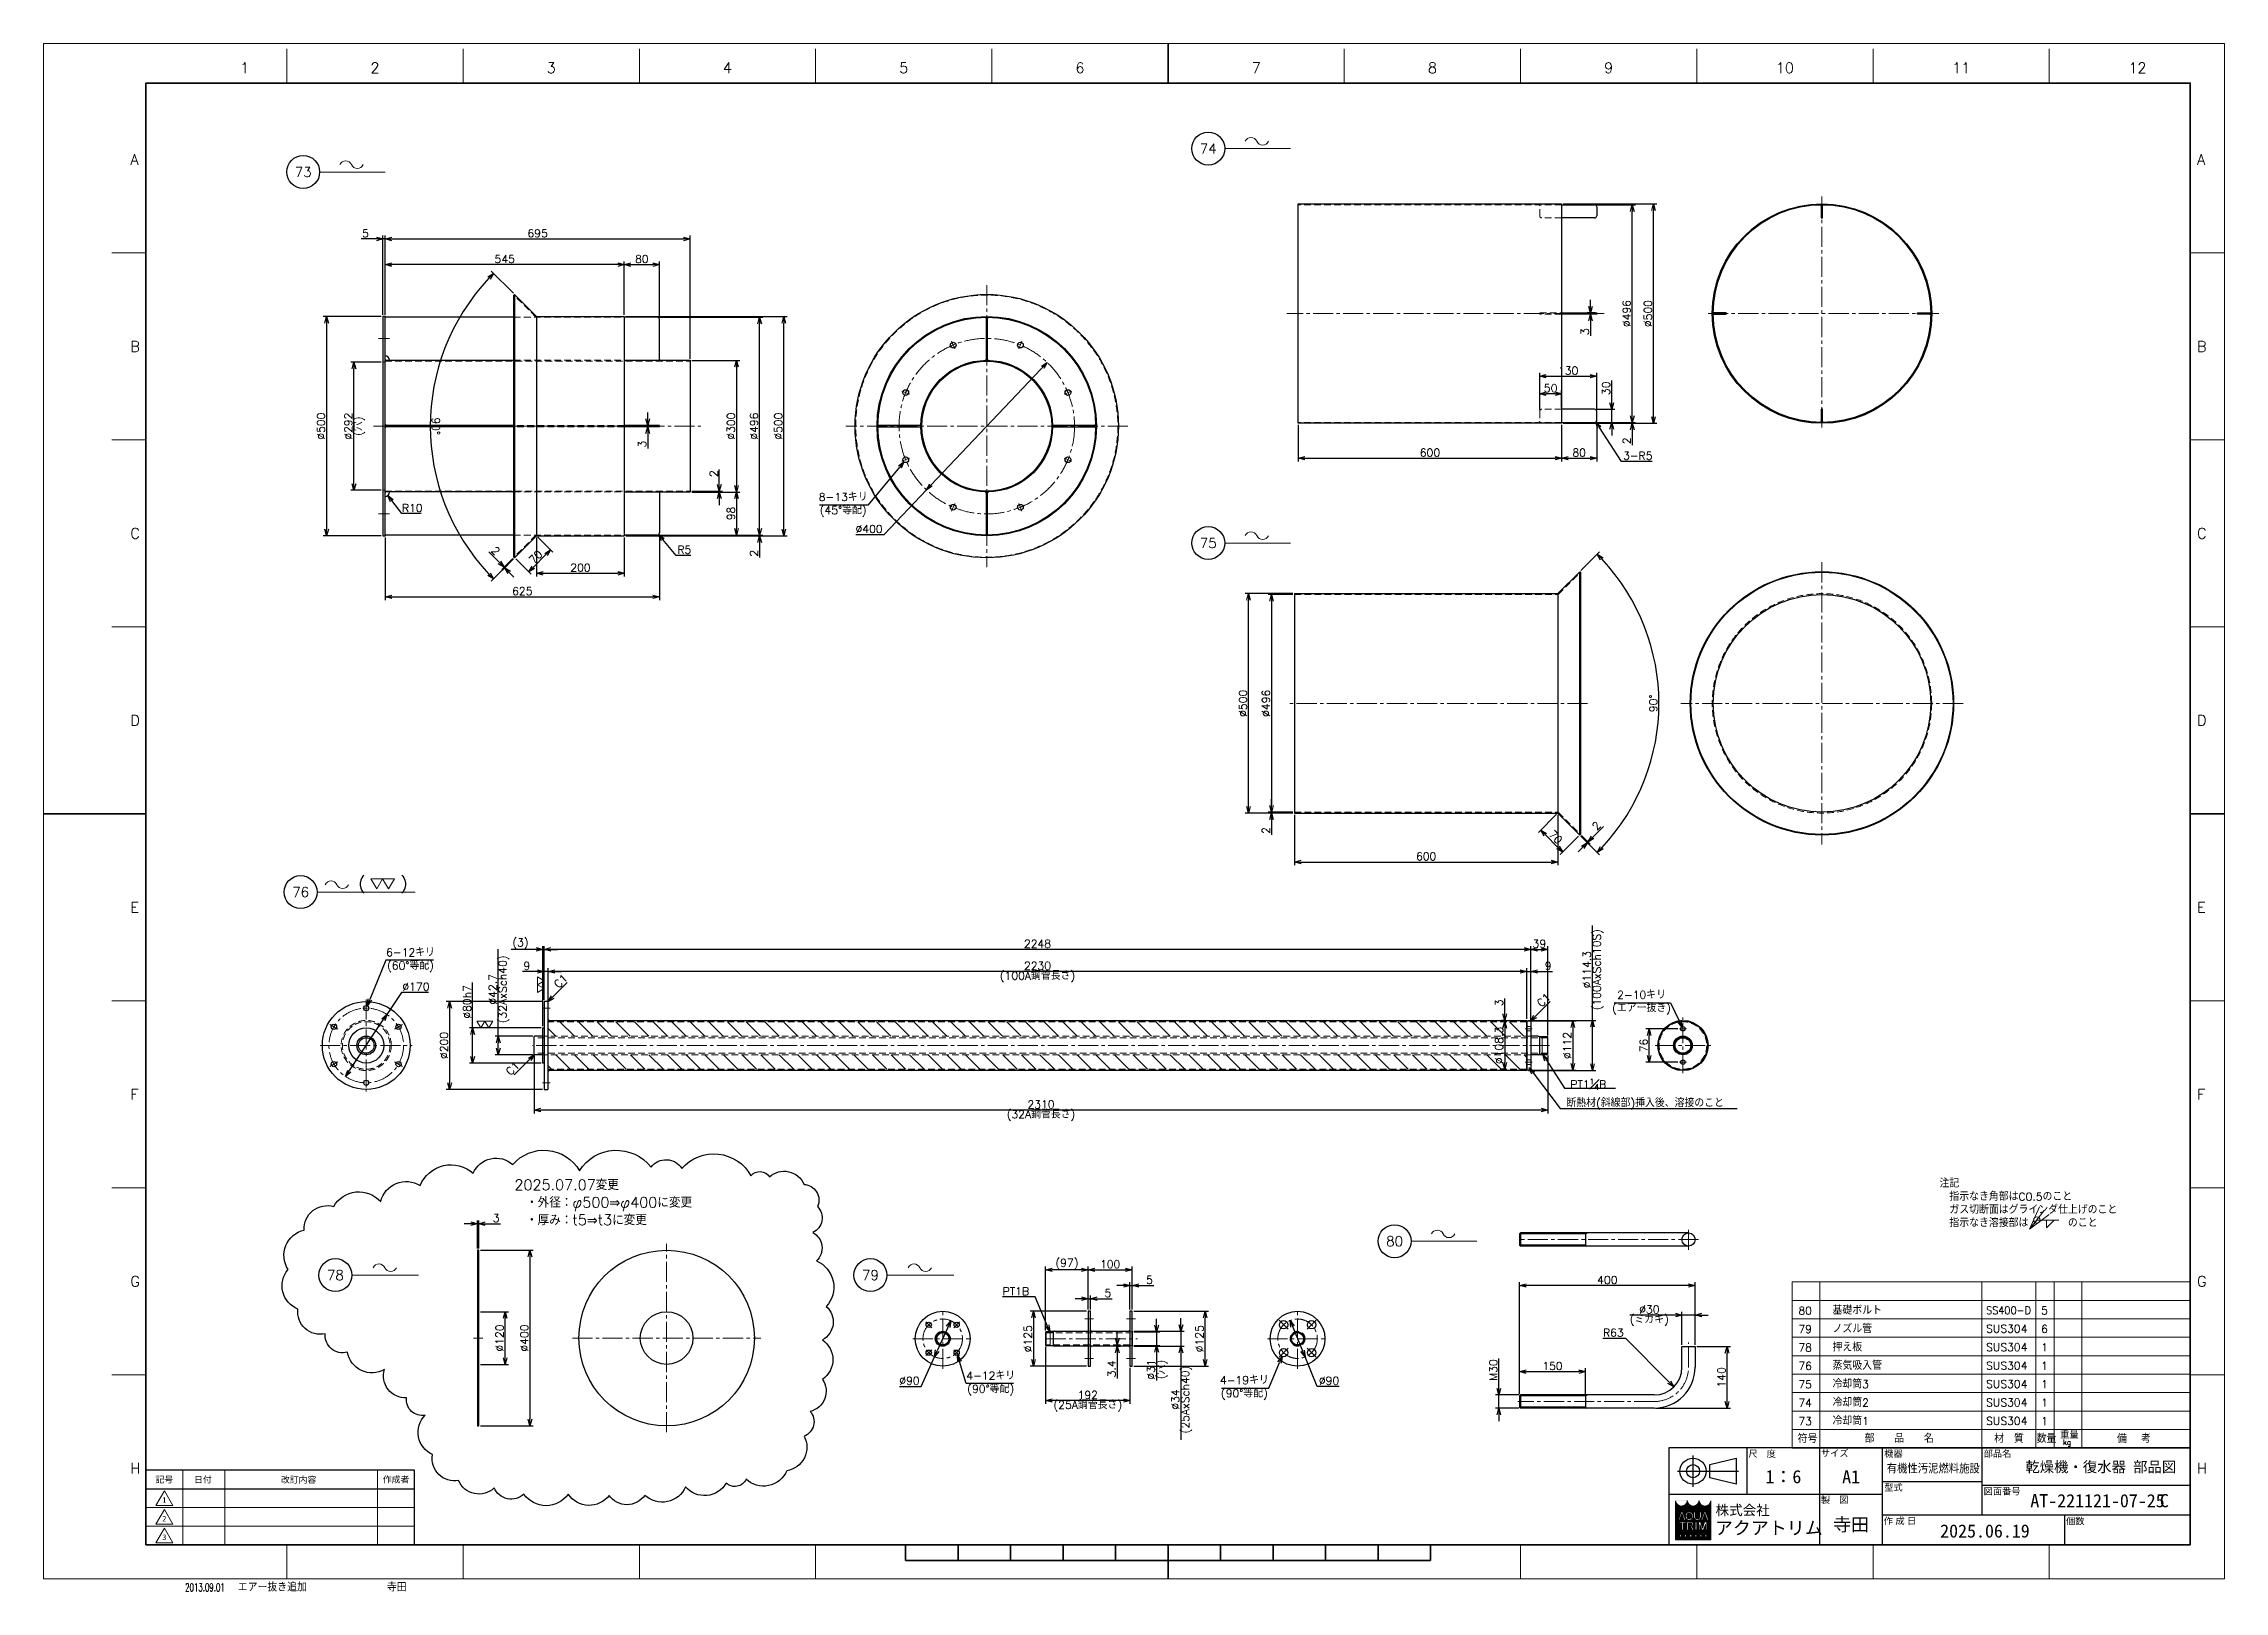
# Model space of a CAD drawing. Header units: millimetres. Extents: x 0 to 4969, y -29 to 3498.
import ezdxf
from ezdxf import colors
from ezdxf.entities.mleader import LeaderData, LeaderLine
from ezdxf.enums import TextEntityAlignment as Align
from ezdxf.math import Vec2, Vec3

# ---------------------------------------------------------------- set-up
doc = ezdxf.new("R2010")
doc.units = ezdxf.units.MM
doc.header["$LTSCALE"] = 2.4
doc.header["$PDMODE"] = 99
doc.header["$PDSIZE"] = 1
doc.linetypes.add('CENTER2', pattern=[28.575, 19.05, -3.175, 3.175, -3.175])
doc.linetypes.add('HIDDEN', pattern=[9.525, 6.35, -3.175])
for name, color, linetype, lineweight in [('04_HIDDEN', 2, 'HIDDEN', 13), ('05_CENTER', 4, 'CENTER2', 13), ('07_TEXT', 3, 'Continuous', 13), ('08_DIM', 3, 'Continuous', 13), ('90_FRAME', 5, 'Continuous', 35)]:
    doc.layers.add(name, color=color, linetype=linetype, lineweight=lineweight)
doc.layers.add('10_DRAFT', color=8, linetype='Continuous', lineweight=0, plot=False)
doc.layers.add('91_BLANK', color=5, linetype='Continuous', lineweight=0, plot=False)
doc.styles.add('KSS_TXT', font='txt.shx', dxfattribs={"bigfont": 'extfont2.shx'})
doc.styles.add('KSS_TXT_L', font='txt.shx', dxfattribs={"height": 3, "bigfont": 'extfont2.shx'})
doc.styles.add('MS_G', font='MS Gothic.ttf')
doc.styles.get("Standard").update_dxf_attribs({"font": 'txt.shx', "bigfont": 'extfont2.shx'})
doc.styles.add('表題用', font='MS PGothic.ttf')
doc.dimstyles.new('KSS_DIM', dxfattribs={"dimscale": 6, "dimtxt": 3, "dimasz": 2.5, "dimexe": 1.25, "dimexo": 0.625, "dimtad": 1, "dimdsep": 46, "dimtxsty": 'KSS_TXT', "dimblk": 'OPEN30', "dimcen": 0, "dimazin": 2, "dimtfac": 0.75, "dimtmove": 0, "dimatfit": 3, "dimldrblk": 'OPEN30', "dimfxl": 1.25, "dimtolj": 1, "dimarcsym": 0})
doc.dimstyles.new('KSS_DIM$3', dxfattribs={"dimscale": 6, "dimtxt": 3, "dimasz": 2.5, "dimexe": 1.25, "dimexo": 0.625, "dimtad": 1, "dimtih": 1, "dimtoh": 1, "dimdsep": 46, "dimtxsty": 'KSS_TXT', "dimblk": 'OPEN30', "dimcen": 0, "dimazin": 2, "dimtfac": 0.75, "dimtofl": 0, "dimtmove": 0, "dimatfit": 3, "dimldrblk": 'OPEN30', "dimfxl": 1.25, "dimtolj": 1, "dimarcsym": 0})
doc.dimstyles.new('KSS_DIM$4', dxfattribs={"dimscale": 6, "dimtxt": 3, "dimasz": 2.5, "dimexe": 1.25, "dimexo": 0.625, "dimtad": 1, "dimtih": 1, "dimtoh": 1, "dimdsep": 46, "dimtxsty": 'KSS_TXT', "dimblk": 'OPEN30', "dimcen": 0, "dimse1": 1, "dimazin": 2, "dimtfac": 0.75, "dimtofl": 0, "dimtmove": 0, "dimatfit": 3, "dimldrblk": 'OPEN30', "dimfxl": 1.25, "dimtolj": 1, "dimarcsym": 0})

msp = doc.modelspace()

# ---------------------------------------------------------------- texts
at = {"layer": '07_TEXT', "style": 'KSS_TXT'}
msp.add_text('(   )', height=27, dxfattribs=at).set_placement((716.876, 1570.828))
at = {"layer": '07_TEXT', "color": 1, "ltscale": 2, "insert": (1072.898, 909.524), "char_height": 24, "attachment_point": 1}
msp.add_mtext_dynamic_manual_height_columns('2025.07.07変更\\P\u3000・外径：φ500⇒φ400に変更\\P\u3000・厚み：t5⇒t3に変更', width=559.06084, gutter_width=15, heights=[131.527], dxfattribs=at)
at = {"layer": '07_TEXT', "ltscale": 2, "insert": (4320.092, 909.524), "char_height": 18, "attachment_point": 1}
msp.add_mtext_dynamic_manual_height_columns('注記\\P\u3000指示なき角部はC0.5のこと\\P\u3000ガス切断面はグラインダ仕上げのこと\\P\u3000指示なき溶接部は\u3000\u3000\u3000\u3000のこと', width=418.34135, gutter_width=15, heights=[0], dxfattribs=at)
at = {"layer": '07_TEXT', "color": 1, "ltscale": 2, "insert": (4822.135, 192.784), "char_height": 30, "attachment_point": 1, "style": 'MS_G'}
msp.add_mtext_dynamic_manual_height_columns('C', width=56.84259, gutter_width=15, heights=[34.337], dxfattribs=at)
at = {"layer": '08_DIM', "char_height": 18, "rotation": 45, "style": 'KSS_TXT_L'}
for insert, attachment_point in [((1173.466, 1343.945), 7), ((3413.456, 1300.934), 7), ((1086.327, 1167.455), 9)]:
    msp.add_mtext('C1', dxfattribs=dict(at, insert=insert, attachment_point=attachment_point))
at = {"layer": '90_FRAME', "color": 0, "lineweight": 13, "style": 'KSS_TXT'}
for s, p in [('1', (458.26, 3423.237)), ('2', (755.053, 3423.237)), ('3', (1156.653, 3423.237)), ('4', (1558.253, 3423.237)), ('5', (1959.854, 3423.237)), ('6', (2361.454, 3423.237)), ('7', (2763.055, 3423.237)), ('8', (3164.655, 3423.237)), ('9', (3566.256, 3423.237)), ('10', (3967.856, 3423.237)), ('11', (4369.456, 3423.237)), ('12', (4771.057, 3423.237))]:
    msp.add_text(s, height=24, dxfattribs=at).set_placement(p, align=Align.BOTTOM_CENTER)
for s, p in [('A', (197.744, 3233.527)), ('A', (4906.894, 3233.527)), ('B', (197.744, 2807.544)), ('B', (4906.894, 2807.544)), ('C', (197.744, 2381.561)), ('C', (4906.894, 2381.561)), ('D', (197.744, 1955.577)), ('D', (4906.894, 1955.577)), ('E', (197.744, 1529.594)), ('E', (4906.894, 1529.594)), ('F', (197.744, 1103.611)), ('F', (4906.894, 1103.611)), ('G', (197.744, 677.627)), ('G', (4906.894, 677.627)), ('H', (197.744, 251.644)), ('H', (4906.894, 251.644))]:
    msp.add_text(s, height=24, dxfattribs=at).set_placement(p, align=Align.MIDDLE_LEFT)
at = {"layer": '90_FRAME', "color": 3, "lineweight": 13}
for s, p in [('80', (4014.06, 610.787)), ('5', (4559.498, 611.088)), ('79', (4014.06, 568.787)), ('6', (4559.498, 569.088)), ('78', (4014.06, 526.787)), ('1', (4559.498, 527.088)), ('76', (4014.06, 484.787)), ('75', (4014.06, 442.787)), ('1', (4559.498, 485.088)), ('1', (4559.498, 443.088)), ('74', (4014.06, 400.787)), ('1', (4559.498, 401.088)), ('73', (4014.06, 358.787)), ('1', (4559.498, 359.088))]:
    msp.add_text(s, height=18, dxfattribs=at).set_placement(p, align=Align.MIDDLE_CENTER)
for s, height, p in [('基礎ボルト', 18, (4076.366, 602.25)), ('ノズル管', 18, (4076.366, 560.25)), ('SUS304', 18, (4426.316, 560.488)), ('押え板', 18, (4076.366, 518.25)), ('SUS304', 18, (4426.316, 518.488)), ('冷却筒3', 18, (4076.366, 434.25)), ('蒸気吸入管', 18, (4076.366, 476.25)), ('SUS304', 18, (4426.316, 476.488)), ('SUS304', 18, (4426.316, 434.488)), ('冷却筒2', 18, (4076.366, 392.25)), ('SUS304', 18, (4426.316, 392.488)), ('冷却筒1', 18, (4076.366, 350.25)), ('SUS304', 18, (4426.316, 350.488)), ('符号', 18, (3996.933, 309.491)), ('部\u3000\u3000品\u3000\u3000名', 18, (4149.526, 310.145)), ('材\u3000質', 18, (4444.658, 309.928)), ('数量', 18, (4541.518, 309.793)), ('重量', 15, (4595.033, 319.61)), ('kg', 12, (4601.662, 304.933)), ('備  考', 18, (4724.595, 309.491)), ('エアー抜き追加', 18, (442.402, -28.798)), ('寺田', 18, (782.221, -28.798))]:
    msp.add_text(s, height=height, dxfattribs=at).set_placement(p)
for s, width, p in [('SS400-D', 0.9, (4426.316, 602.488)), ('2013.09.01', 0.65, (322.452, -28.798))]:
    msp.add_text(s, height=18, dxfattribs=dict(at, width=width)).set_placement(p)
at = {"layer": '90_FRAME', "color": 0, "style": '表題用'}
for s, p in [('尺\u3000度', (3884.325, 284.767)), ('サイズ', (4049.796, 285.886)), ('機器', (4194.154, 285.015)), ('部品名', (4420.725, 285.015)), ('型式', (4194.154, 207.894)), ('図面番号', (4420.725, 199.408)), ('製\u3000図', (4049.796, 179.814)), ('作 成 日', (4193.119, 131.702)), ('個数', (4608.453, 131.287))]:
    msp.add_text(s, height=15, dxfattribs=at).set_placement(p, align=Align.MIDDLE_LEFT)
at = {"layer": '90_FRAME', "color": 0, "style": 'MS_G', "width": 0.9}
msp.add_text('有機性汚泥燃料施設', height=19.2, dxfattribs=at).set_placement((4305.77, 241.926), align=Align.CENTER)
at = {"layer": '90_FRAME', "color": 0, "style": 'MS_G'}
msp.add_text('乾燥機・復水器 部品図', height=24, dxfattribs=at).set_placement((4687.549, 242.788), align=Align.CENTER)
at = {"layer": '90_FRAME', "color": 0, "style": '表題用'}
for s, p in [('記号', (275.075, 225.924)), ('日付', (363.015, 225.924)), ('作成者', (803.075, 225.924))]:
    msp.add_text(s, height=14.4, dxfattribs=at).set_placement(p, align=Align.MIDDLE_CENTER)
at = {"layer": '90_FRAME', "color": 0}
for s, height, style, p in [('改訂内容', 14.4, '表題用', (581.075, 225.924)), ('A1', 30, 'MS_G', (4118.591, 232.288))]:
    msp.add_text(s, height=height, dxfattribs=dict(at, style=style)).set_placement(p, align=Align.MIDDLE)
at = {"layer": '90_FRAME', "color": 0, "lineweight": 13, "style": 'MS_G'}
for s, p in [('1', (275.075, 179.252)), ('3', (275.075, 94.395)), ('2', (275.075, 136.824))]:
    msp.add_text(s, height=12.729, dxfattribs=at).set_placement(p, align=Align.MIDDLE)
at = {"layer": '90_FRAME', "color": 4, "style": 'MS_G'}
msp.add_text('株式会社', height=22.6823, dxfattribs=at).set_placement((3871.534, 156.169), align=Align.MIDDLE_CENTER)
at = {"layer": '90_FRAME', "color": 0, "style": 'MS_G'}
for s, p in [('AT-221121-07-25', (4527.017, 162.772)), ('2025.06.19', (4321.583, 93.719))]:
    msp.add_text(s, height=30, dxfattribs=at).set_placement(p)
at = {"layer": '90_FRAME', "color": 4, "style": 'MS_G'}
msp.add_text('アクアトリム', height=30, dxfattribs=at).set_placement((3808.405, 100.771))
at = {"layer": '90_FRAME', "color": 0, "style": 'MS_G'}
for tag, p in [('1：6', (3964.369, 232.288)), ('寺田', (4118.591, 124.095))]:
    msp.add_attdef(tag, text='', height=30, dxfattribs=at).set_placement(p, align=Align.MIDDLE)

# ---------------------------------------------------------------- blocks, each defined once
blk = doc.blocks.new('Weld-line')
blk.add_line((0, 0), (1, 0))
blk = doc.blocks.new('Weld10-s5')
blk.add_circle((0, 0), 2)
blk = doc.blocks.new('Weld10-a1')
for p, q in [((5, 0), (0, 5)), ((0, 5), (0, 0)), ((0, 0), (5, 0))]:
    blk.add_line(p, q)
at = {"width": 0.9}
blk.add_attdef('S', text='', height=2.8, dxfattribs=at).set_placement((-2, 1), align=Align.RIGHT)
blk.add_attdef('L', (8, 1), '', height=2.8, dxfattribs=at)
blk = doc.blocks.new('_Open30')
at = {"color": 0, "linetype": 'ByBlock', "lineweight": -2}
for p, q in [((-1, 0.268), (0, 0)), ((0, 0), (-1, -0.268)), ((0, 0), (-1, 0))]:
    blk.add_line(p, q, dxfattribs=at)
blk = doc.blocks.new('AM_BALLOON1')
at = {"transparency": 16777216}
blk.add_circle((0, 0), 5, dxfattribs=at)
blk.add_attdef('B_NUMBER', text='', height=3, dxfattribs=at).set_placement((0, 0), align=Align.MIDDLE_CENTER)
blk = doc.blocks.new('_OPEN')
at = {"color": 0, "linetype": 'ByBlock'}
for p, q in [((-1, 0.17), (0, 0)), ((0, 0), (-1, -0.17)), ((0, 0), (-1, 0))]:
    blk.add_line(p, q, dxfattribs=at)
blk = doc.blocks.new('p1ba05')
for centre, start, end in [((-2.95, 0.29), 24.2276, 155.5758), ((0, 1.62), 204.2276, 335.5758)]:
    blk.add_arc(centre, 1.62, start, end)
blk = doc.blocks.new('p1ba02')
for p, q in [((-1.5, 2.6), (1.5, 2.6)), ((0, 0), (-1.5, 2.6)), ((1.5, 2.6), (0, 0)), ((3, 0), (1.5, 2.6)), ((1.5, 2.6), (4.5, 2.6)), ((4.5, 2.6), (3, 0))]:
    blk.add_line(p, q)
blk = doc.blocks.new('*D145')
at = {"layer": '08_DIM', "color": 0, "lineweight": -2, "transparency": 16777216}
for p, q in [((995.3, 608.3), (1059.2, 608.3)), ((1051.7, 503.3), (1051.7, 593.3)), ((995.3, 488.3), (1059.2, 488.3))]:
    blk.add_line(p, q, dxfattribs=at)
at = {"layer": 'Defpoints', "color": 0, "transparency": 16777216}
for p in [(991.5, 608.3), (1051.7, 608.3), (991.5, 488.3)]:
    blk.add_point(p, dxfattribs=at)
at = {"layer": '08_DIM', "color": 0, "lineweight": -2, "transparency": 16777216, "xscale": 15, "yscale": 15, "zscale": 15}
for p, rotation in [((1051.7, 608.3), 90), ((1051.7, 488.3), 270)]:
    blk.add_blockref('_Open30', p, dxfattribs=dict(at, rotation=rotation))
at = {"layer": '08_DIM', "color": 0, "transparency": 16777216, "insert": (1039, 548.3), "char_height": 18, "attachment_point": 5, "rotation": 90, "style": 'KSS_TXT'}
blk.add_mtext('\\A1;%%C120', dxfattribs=at)
blk = doc.blocks.new('*D146')
at = {"layer": '08_DIM', "color": 0, "lineweight": -2, "transparency": 16777216}
for p, q in [((995.3, 748.3), (1115.6, 748.3)), ((1108.1, 733.3), (1108.1, 363.3)), ((995.3, 348.3), (1115.6, 348.3))]:
    blk.add_line(p, q, dxfattribs=at)
at = {"layer": 'Defpoints', "color": 0, "transparency": 16777216}
for p in [(991.5, 748.3), (991.5, 348.3), (1108.1, 348.3)]:
    blk.add_point(p, dxfattribs=at)
at = {"layer": '08_DIM', "color": 0, "lineweight": -2, "transparency": 16777216, "xscale": 15, "yscale": 15, "zscale": 15}
for p, rotation in [((1108.1, 748.3), 90), ((1108.1, 348.3), 270)]:
    blk.add_blockref('_Open30', p, dxfattribs=dict(at, rotation=rotation))
at = {"layer": '08_DIM', "color": 0, "transparency": 16777216, "insert": (1095.4, 548.3), "char_height": 18, "attachment_point": 5, "rotation": 90, "style": 'KSS_TXT'}
blk.add_mtext('\\A1;%%C400', dxfattribs=at)
blk = doc.blocks.new('*D147')
at = {"layer": '08_DIM', "color": 0, "lineweight": -2, "transparency": 16777216}
for p, q in [((973.5, 808.8), (958.5, 808.8)), ((988.5, 752.1), (988.5, 816.3)), ((988.5, 808.8), (991.5, 808.8)), ((991.5, 752.1), (991.5, 816.3)), ((1006.5, 808.8), (1041, 808.8))]:
    blk.add_line(p, q, dxfattribs=at)
at = {"layer": 'Defpoints', "color": 0, "transparency": 16777216}
for p in [(991.5, 808.8), (988.5, 748.3), (991.5, 748.3)]:
    blk.add_point(p, dxfattribs=at)
at = {"layer": '08_DIM', "color": 0, "lineweight": -2, "transparency": 16777216, "xscale": 15, "yscale": 15, "zscale": 15}
blk.add_blockref('_Open30', (988.5, 808.8), dxfattribs=at)
at = {"layer": '08_DIM', "color": 0, "lineweight": -2, "transparency": 16777216, "xscale": 15, "yscale": 15, "zscale": 15, "rotation": 180}
blk.add_blockref('_Open30', (991.5, 808.8), dxfattribs=at)
at = {"layer": '08_DIM', "color": 0, "transparency": 16777216, "insert": (1031.3, 821.5), "char_height": 18, "attachment_point": 5, "style": 'KSS_TXT'}
blk.add_mtext('\\A1;3', dxfattribs=at)
blk = doc.blocks.new('*D148')
at = {"layer": '08_DIM', "color": 0, "lineweight": -2, "transparency": 16777216}
for p, q in [((2484, 563.8), (2599, 563.8)), ((2591.5, 578.8), (2591.5, 593.8)), ((2591.5, 563.8), (2591.5, 529.8)), ((2484, 529.8), (2599, 529.8)), ((2591.5, 514.8), (2591.5, 316.6))]:
    blk.add_line(p, q, dxfattribs=at)
at = {"layer": 'Defpoints', "color": 0, "transparency": 16777216}
for p in [(2480.3, 563.8), (2480.3, 529.8), (2591.5, 529.8)]:
    blk.add_point(p, dxfattribs=at)
at = {"layer": '08_DIM', "color": 0, "lineweight": -2, "transparency": 16777216, "xscale": 15, "yscale": 15, "zscale": 15}
for p, rotation in [((2591.5, 563.8), 270), ((2591.5, 529.8), 90)]:
    blk.add_blockref('_Open30', p, dxfattribs=dict(at, rotation=rotation))
at = {"layer": '08_DIM', "color": 0, "transparency": 16777216, "char_height": 18, "attachment_point": 5, "rotation": 90, "style": 'KSS_TXT'}
for s, insert in [('\\A1;(25AxSch40)', (2604.3, 408.2)), ('\\A1;%%C34', (2578.8, 408.2))]:
    blk.add_mtext(s, dxfattribs=dict(at, insert=insert))
blk = doc.blocks.new('*D149')
at = {"layer": '08_DIM', "color": 0, "lineweight": -2, "transparency": 16777216}
for p, q in [((2446.5, 548.2), (2446.5, 563.2)), ((2443.8, 533.2), (2454, 533.2)), ((2446.5, 533.2), (2446.5, 529.8)), ((2446.5, 514.8), (2446.5, 456.3)), ((2447.8, 529.8), (2454, 529.8))]:
    blk.add_line(p, q, dxfattribs=at)
at = {"layer": 'Defpoints', "color": 0, "transparency": 16777216}
for p in [(2440.1, 533.2), (2444.1, 529.8), (2446.5, 529.8)]:
    blk.add_point(p, dxfattribs=at)
at = {"layer": '08_DIM', "color": 0, "lineweight": -2, "transparency": 16777216, "xscale": 15, "yscale": 15, "zscale": 15}
for p, rotation in [((2446.5, 533.2), 270), ((2446.5, 529.8), 90)]:
    blk.add_blockref('_Open30', p, dxfattribs=dict(at, rotation=rotation))
at = {"layer": '08_DIM', "color": 0, "transparency": 16777216, "insert": (2433.7, 478), "char_height": 18, "attachment_point": 5, "rotation": 90, "style": 'KSS_TXT'}
blk.add_mtext('\\A1;3.4', dxfattribs=at)
blk = doc.blocks.new('*D150')
at = {"layer": '08_DIM', "color": 0, "lineweight": -2, "transparency": 16777216}
for p, q in [((2484, 609.3), (2654.2, 609.3)), ((2646.7, 499.3), (2646.7, 594.3)), ((2484, 484.3), (2654.2, 484.3))]:
    blk.add_line(p, q, dxfattribs=at)
at = {"layer": 'Defpoints', "color": 0, "transparency": 16777216}
for p in [(2480.3, 609.3), (2646.7, 609.3), (2480.3, 484.3)]:
    blk.add_point(p, dxfattribs=at)
at = {"layer": '08_DIM', "color": 0, "lineweight": -2, "transparency": 16777216, "xscale": 15, "yscale": 15, "zscale": 15}
for p, rotation in [((2646.7, 609.3), 90), ((2646.7, 484.3), 270)]:
    blk.add_blockref('_Open30', p, dxfattribs=dict(at, rotation=rotation))
at = {"layer": '08_DIM', "color": 0, "transparency": 16777216, "insert": (2633.9, 546.8), "char_height": 18, "attachment_point": 5, "rotation": 90, "style": 'KSS_TXT'}
blk.add_mtext('\\A1;%%C125', dxfattribs=at)
blk = doc.blocks.new('*D151')
at = {"layer": '08_DIM', "color": 0, "lineweight": -2, "transparency": 16777216}
for p, q in [((2376.5, 609.3), (2248.1, 609.3)), ((2255.6, 594.3), (2255.6, 499.3)), ((2376.5, 484.3), (2248.1, 484.3))]:
    blk.add_line(p, q, dxfattribs=at)
at = {"layer": 'Defpoints', "color": 0, "transparency": 16777216}
for p in [(2380.3, 609.3), (2255.6, 484.3), (2380.3, 484.3)]:
    blk.add_point(p, dxfattribs=at)
at = {"layer": '08_DIM', "color": 0, "lineweight": -2, "transparency": 16777216, "xscale": 15, "yscale": 15, "zscale": 15}
for p, rotation in [((2255.6, 609.3), 90), ((2255.6, 484.3), 270)]:
    blk.add_blockref('_Open30', p, dxfattribs=dict(at, rotation=rotation))
at = {"layer": '08_DIM', "color": 0, "transparency": 16777216, "insert": (2242.9, 546.8), "char_height": 18, "attachment_point": 5, "rotation": 90, "style": 'KSS_TXT'}
blk.add_mtext('\\A1;%%C125', dxfattribs=at)
blk = doc.blocks.new('*D152')
at = {"layer": '08_DIM', "color": 0, "lineweight": -2, "transparency": 16777216}
for p, q in [((2365.3, 637.9), (2350.3, 637.9)), ((2380.3, 613), (2380.3, 645.4)), ((2380.3, 637.9), (2385.3, 637.9)), ((2385.3, 613), (2385.3, 645.4)), ((2400.3, 637.9), (2434.8, 637.9))]:
    blk.add_line(p, q, dxfattribs=at)
at = {"layer": 'Defpoints', "color": 0, "transparency": 16777216}
for p in [(2380.3, 609.3), (2385.3, 637.9), (2385.3, 609.3)]:
    blk.add_point(p, dxfattribs=at)
at = {"layer": '08_DIM', "color": 0, "lineweight": -2, "transparency": 16777216, "xscale": 15, "yscale": 15, "zscale": 15}
blk.add_blockref('_Open30', (2380.3, 637.9), dxfattribs=at)
at = {"layer": '08_DIM', "color": 0, "lineweight": -2, "transparency": 16777216, "xscale": 15, "yscale": 15, "zscale": 15, "rotation": 180}
blk.add_blockref('_Open30', (2385.3, 637.9), dxfattribs=at)
at = {"layer": '08_DIM', "color": 0, "transparency": 16777216, "insert": (2425, 650.7), "char_height": 18, "attachment_point": 5, "style": 'KSS_TXT'}
blk.add_mtext('\\A1;5', dxfattribs=at)
blk = doc.blocks.new('*D153')
at = {"layer": '08_DIM', "color": 0, "lineweight": -2, "transparency": 16777216}
for p, q in [((2380.3, 613), (2380.3, 711.3)), ((2395.3, 703.8), (2465.3, 703.8)), ((2480.3, 613), (2480.3, 711.3))]:
    blk.add_line(p, q, dxfattribs=at)
at = {"layer": 'Defpoints', "color": 0, "transparency": 16777216}
for p in [(2480.3, 703.8), (2380.3, 609.3), (2480.3, 609.3)]:
    blk.add_point(p, dxfattribs=at)
at = {"layer": '08_DIM', "color": 0, "lineweight": -2, "transparency": 16777216, "xscale": 15, "yscale": 15, "zscale": 15, "rotation": 180}
blk.add_blockref('_Open30', (2380.3, 703.8), dxfattribs=at)
at = {"layer": '08_DIM', "color": 0, "lineweight": -2, "transparency": 16777216, "xscale": 15, "yscale": 15, "zscale": 15}
blk.add_blockref('_Open30', (2480.3, 703.8), dxfattribs=at)
at = {"layer": '08_DIM', "color": 0, "transparency": 16777216, "insert": (2430.3, 716.6), "char_height": 18, "attachment_point": 5, "style": 'KSS_TXT'}
blk.add_mtext('\\A1;100', dxfattribs=at)
blk = doc.blocks.new('*D154')
at = {"layer": '08_DIM', "color": 0, "lineweight": -2, "transparency": 16777216}
for p, q in [((2460.3, 668), (2445.3, 668)), ((2475.3, 613), (2475.3, 675.5)), ((2475.3, 668), (2480.3, 668)), ((2480.3, 613), (2480.3, 675.5)), ((2495.3, 668), (2529.8, 668))]:
    blk.add_line(p, q, dxfattribs=at)
at = {"layer": 'Defpoints', "color": 0, "transparency": 16777216}
for p in [(2480.3, 668), (2475.3, 609.3), (2480.3, 609.3)]:
    blk.add_point(p, dxfattribs=at)
at = {"layer": '08_DIM', "color": 0, "lineweight": -2, "transparency": 16777216, "xscale": 15, "yscale": 15, "zscale": 15}
blk.add_blockref('_Open30', (2475.3, 668), dxfattribs=at)
at = {"layer": '08_DIM', "color": 0, "lineweight": -2, "transparency": 16777216, "xscale": 15, "yscale": 15, "zscale": 15, "rotation": 180}
blk.add_blockref('_Open30', (2480.3, 668), dxfattribs=at)
at = {"layer": '08_DIM', "color": 0, "transparency": 16777216, "insert": (2520, 680.7), "char_height": 18, "attachment_point": 5, "style": 'KSS_TXT'}
blk.add_mtext('\\A1;5', dxfattribs=at)
blk = doc.blocks.new('*D155')
at = {"layer": '08_DIM', "color": 0, "lineweight": -2, "transparency": 16777216}
for p, q in [((2840.1, 588.3), (2868.8, 519)), ((2902.3, 438.2), (2874.5, 505.2)), ((2951.8, 438.2), (2902.3, 438.2))]:
    blk.add_line(p, q, dxfattribs=at)
at = {"layer": 'Defpoints', "color": 0, "transparency": 16777216}
for p in [(2840.1, 588.3), (2874.5, 505.2)]:
    blk.add_point(p, dxfattribs=at)
at = {"layer": '08_DIM', "color": 0, "lineweight": -2, "transparency": 16777216, "xscale": 15, "yscale": 15, "zscale": 15}
for p, rotation in [((2840.1, 588.3), 112.5070945389196), ((2874.5, 505.2), 292.5070945389196)]:
    blk.add_blockref('_Open30', p, dxfattribs=dict(at, rotation=rotation))
at = {"layer": '08_DIM', "color": 0, "transparency": 16777216, "insert": (2928.9, 451), "char_height": 18, "attachment_point": 5, "style": 'KSS_TXT'}
blk.add_mtext('\\A1;%%C90', dxfattribs=at)
blk = doc.blocks.new('*D156')
at = {"layer": '08_DIM', "color": 0, "lineweight": -2, "transparency": 16777216}
for p, q in [((2792.2, 434.4), (2816.1, 492.3)), ((2683.8, 434.4), (2792.2, 434.4))]:
    blk.add_line(p, q, dxfattribs=at)
at = {"layer": 'Defpoints', "color": 0, "transparency": 16777216}
for p in [(2821.9, 506.2), (2829.1, 523.7)]:
    blk.add_point(p, dxfattribs=at)
at = {"layer": '08_DIM', "color": 0, "lineweight": -2, "transparency": 16777216, "xscale": 15, "yscale": 15, "zscale": 15, "rotation": 67.54506213669012}
blk.add_blockref('_Open30', (2821.9, 506.2), dxfattribs=at)
at = {"layer": '08_DIM', "color": 0, "transparency": 16777216, "insert": (2736.1, 434.4), "char_height": 18, "attachment_point": 5, "style": 'KSS_TXT'}
blk.add_mtext('\\A1;4-19キリ\\P(90°等配)', dxfattribs=at)
blk = doc.blocks.new('*D157')
at = {"layer": '08_DIM', "color": 0, "lineweight": -2, "transparency": 16777216}
for p, q in [((2283.3, 528), (2283.3, 398.4)), ((2475.3, 480.5), (2475.3, 398.4)), ((2460.3, 405.9), (2298.3, 405.9))]:
    blk.add_line(p, q, dxfattribs=at)
at = {"layer": 'Defpoints', "color": 0, "transparency": 16777216}
for p in [(2283.3, 531.7), (2475.3, 484.3), (2283.3, 405.9)]:
    blk.add_point(p, dxfattribs=at)
at = {"layer": '08_DIM', "color": 0, "lineweight": -2, "transparency": 16777216, "xscale": 15, "yscale": 15, "zscale": 15, "rotation": 180}
blk.add_blockref('_Open30', (2283.3, 405.9), dxfattribs=at)
at = {"layer": '08_DIM', "color": 0, "lineweight": -2, "transparency": 16777216, "xscale": 15, "yscale": 15, "zscale": 15}
blk.add_blockref('_Open30', (2475.3, 405.9), dxfattribs=at)
at = {"layer": '08_DIM', "color": 0, "transparency": 16777216, "char_height": 18, "attachment_point": 5, "style": 'KSS_TXT'}
for s, insert in [('\\A1;(25A鋼管長さ)', (2379.3, 393.1)), ('\\A1;192', (2379.3, 418.7))]:
    blk.add_mtext(s, dxfattribs=dict(at, insert=insert))
blk = doc.blocks.new('*D158')
at = {"layer": '08_DIM', "color": 0, "lineweight": -2, "transparency": 16777216}
for p, q in [((3316, 433.7), (3316, 502)), ((3361.3, 418.7), (3308.5, 418.7)), ((3316, 388.7), (3316, 418.7)), ((3361.3, 388.7), (3308.5, 388.7)), ((3316, 373.7), (3316, 358.7))]:
    blk.add_line(p, q, dxfattribs=at)
at = {"layer": 'Defpoints', "color": 0, "transparency": 16777216}
for p in [(3316, 418.7), (3365.1, 418.7), (3365.1, 388.7)]:
    blk.add_point(p, dxfattribs=at)
at = {"layer": '08_DIM', "color": 0, "lineweight": -2, "transparency": 16777216, "xscale": 15, "yscale": 15, "zscale": 15}
for p, rotation in [((3316, 418.7), 270), ((3316, 388.7), 90)]:
    blk.add_blockref('_Open30', p, dxfattribs=dict(at, rotation=rotation))
at = {"layer": '08_DIM', "color": 0, "transparency": 16777216, "insert": (3303.3, 475.3), "char_height": 18, "attachment_point": 5, "rotation": 90, "style": 'KSS_TXT'}
blk.add_mtext('\\A1;M30', dxfattribs=at)
blk = doc.blocks.new('*D159')
at = {"layer": '08_DIM', "color": 0, "lineweight": -2, "transparency": 16777216}
for p, q in [((3363.2, 420.6), (3363.2, 479.4)), ((3378.2, 471.9), (3498.2, 471.9)), ((3513.2, 420.6), (3513.2, 479.4))]:
    blk.add_line(p, q, dxfattribs=at)
at = {"layer": 'Defpoints', "color": 0, "transparency": 16777216}
for p in [(3513.2, 471.9), (3363.2, 416.8), (3513.2, 416.8)]:
    blk.add_point(p, dxfattribs=at)
at = {"layer": '08_DIM', "color": 0, "lineweight": -2, "transparency": 16777216, "xscale": 15, "yscale": 15, "zscale": 15, "rotation": 180}
blk.add_blockref('_Open30', (3363.2, 471.9), dxfattribs=at)
at = {"layer": '08_DIM', "color": 0, "lineweight": -2, "transparency": 16777216, "xscale": 15, "yscale": 15, "zscale": 15}
blk.add_blockref('_Open30', (3513.2, 471.9), dxfattribs=at)
at = {"layer": '08_DIM', "color": 0, "transparency": 16777216, "insert": (3438.2, 484.6), "char_height": 18, "attachment_point": 5, "style": 'KSS_TXT'}
blk.add_mtext('\\A1;150', dxfattribs=at)
blk = doc.blocks.new('*D160')
at = {"layer": '08_DIM', "color": 0, "lineweight": -2, "transparency": 16777216}
for p, q in [((3718.2, 600.7), (3614.4, 600.7)), ((3733.2, 532.5), (3733.2, 608.2)), ((3763.2, 600.7), (3733.2, 600.7)), ((3763.2, 532.5), (3763.2, 608.2)), ((3778.2, 600.7), (3793.2, 600.7))]:
    blk.add_line(p, q, dxfattribs=at)
at = {"layer": 'Defpoints', "color": 0, "transparency": 16777216}
for p in [(3733.2, 600.7), (3733.2, 528.7), (3763.2, 528.7)]:
    blk.add_point(p, dxfattribs=at)
at = {"layer": '08_DIM', "color": 0, "lineweight": -2, "transparency": 16777216, "xscale": 15, "yscale": 15, "zscale": 15}
blk.add_blockref('_Open30', (3733.2, 600.7), dxfattribs=at)
at = {"layer": '08_DIM', "color": 0, "lineweight": -2, "transparency": 16777216, "xscale": 15, "yscale": 15, "zscale": 15, "rotation": 180}
blk.add_blockref('_Open30', (3763.2, 600.7), dxfattribs=at)
at = {"layer": '08_DIM', "color": 0, "transparency": 16777216, "char_height": 18, "attachment_point": 5, "style": 'KSS_TXT'}
for s, insert in [('\\A1;(ミガキ)', (3658.8, 588)), ('\\A1;%%C30', (3658.8, 613.5))]:
    blk.add_mtext(s, dxfattribs=dict(at, insert=insert))
blk = doc.blocks.new('*D161')
at = {"layer": '08_DIM', "color": 0, "lineweight": -2, "transparency": 16777216}
for p, q in [((3363.2, 420.6), (3363.2, 675.4)), ((3748.2, 667.9), (3378.2, 667.9)), ((3763.2, 532.5), (3763.2, 675.4))]:
    blk.add_line(p, q, dxfattribs=at)
at = {"layer": 'Defpoints', "color": 0, "transparency": 16777216}
for p in [(3363.2, 667.9), (3763.2, 528.7), (3363.2, 416.8)]:
    blk.add_point(p, dxfattribs=at)
at = {"layer": '08_DIM', "color": 0, "lineweight": -2, "transparency": 16777216, "xscale": 15, "yscale": 15, "zscale": 15, "rotation": 180}
blk.add_blockref('_Open30', (3363.2, 667.9), dxfattribs=at)
at = {"layer": '08_DIM', "color": 0, "lineweight": -2, "transparency": 16777216, "xscale": 15, "yscale": 15, "zscale": 15}
blk.add_blockref('_Open30', (3763.2, 667.9), dxfattribs=at)
at = {"layer": '08_DIM', "color": 0, "transparency": 16777216, "insert": (3563.2, 680.6), "char_height": 18, "attachment_point": 5, "style": 'KSS_TXT'}
blk.add_mtext('\\A1;400', dxfattribs=at)
blk = doc.blocks.new('*D162')
at = {"layer": '08_DIM', "color": 0, "lineweight": -2, "transparency": 16777216}
for p, q in [((3766.9, 528.7), (3843.5, 528.7)), ((3836, 403.7), (3836, 513.7)), ((3673.9, 388.7), (3843.5, 388.7))]:
    blk.add_line(p, q, dxfattribs=at)
at = {"layer": 'Defpoints', "color": 0, "transparency": 16777216}
for p in [(3763.2, 528.7), (3836, 528.7), (3670.2, 388.7)]:
    blk.add_point(p, dxfattribs=at)
at = {"layer": '08_DIM', "color": 0, "lineweight": -2, "transparency": 16777216, "xscale": 15, "yscale": 15, "zscale": 15}
for p, rotation in [((3836, 528.7), 90), ((3836, 388.7), 270)]:
    blk.add_blockref('_Open30', p, dxfattribs=dict(at, rotation=rotation))
at = {"layer": '08_DIM', "color": 0, "transparency": 16777216, "insert": (3823.3, 458.7), "char_height": 18, "attachment_point": 5, "rotation": 90, "style": 'KSS_TXT'}
blk.add_mtext('\\A1;140', dxfattribs=at)
blk = doc.blocks.new('*D163')
at = {"layer": '08_DIM', "color": 0, "lineweight": -2, "transparency": 16777216}
for p, q in [((3552.8, 547.7), (3604.7, 547.7)), ((3604.7, 547.7), (3704, 447.6))]:
    blk.add_line(p, q, dxfattribs=at)
at = {"layer": 'Defpoints', "color": 0, "transparency": 16777216}
for p in [(3670.2, 481.7), (3714.5, 437)]:
    blk.add_point(p, dxfattribs=at)
at = {"layer": '08_DIM', "color": 0, "lineweight": -2, "transparency": 16777216, "xscale": 15, "yscale": 15, "zscale": 15, "rotation": 314.7496391373787}
blk.add_blockref('_Open30', (3714.5, 437), dxfattribs=at)
at = {"layer": '08_DIM', "color": 0, "transparency": 16777216, "insert": (3576.9, 560.5), "char_height": 18, "attachment_point": 5, "style": 'KSS_TXT'}
blk.add_mtext('\\A1;R63', dxfattribs=at)
blk = doc.blocks.new('*D164')
at = {"layer": '08_DIM', "color": 0, "lineweight": -2, "transparency": 16777216}
for p, q in [((977.6, 1254.9), (977.6, 1358.4)), ((1134, 1254.9), (970.1, 1254.9)), ((977.6, 1189.9), (977.6, 1239.9)), ((1134, 1174.9), (970.1, 1174.9))]:
    blk.add_line(p, q, dxfattribs=at)
at = {"layer": 'Defpoints', "color": 0, "transparency": 16777216}
for p in [(977.6, 1254.9), (1137.7, 1254.9), (1137.7, 1174.9)]:
    blk.add_point(p, dxfattribs=at)
at = {"layer": '08_DIM', "color": 0, "lineweight": -2, "transparency": 16777216, "xscale": 15, "yscale": 15, "zscale": 15}
for p, rotation in [((977.6, 1254.9), 90), ((977.6, 1174.9), 270)]:
    blk.add_blockref('_Open30', p, dxfattribs=dict(at, rotation=rotation))
at = {"layer": '08_DIM', "color": 0, "transparency": 16777216, "insert": (964.9, 1314.2), "char_height": 18, "attachment_point": 5, "rotation": 90, "style": 'KSS_TXT'}
blk.add_mtext('\\A1;\\A1;%%c80h7', dxfattribs=at)
blk = doc.blocks.new('*D165')
at = {"layer": '08_DIM', "color": 0, "lineweight": -2, "transparency": 16777216}
for p, q in [((1036.1, 1236.3), (1036.1, 1434.3)), ((1115, 1236.3), (1028.6, 1236.3)), ((1115, 1193.6), (1028.6, 1193.6)), ((1036.1, 1208.6), (1036.1, 1221.3))]:
    blk.add_line(p, q, dxfattribs=at)
at = {"layer": 'Defpoints', "color": 0, "transparency": 16777216}
for p in [(1036.1, 1236.3), (1118.7, 1236.3), (1118.7, 1193.6)]:
    blk.add_point(p, dxfattribs=at)
at = {"layer": '08_DIM', "color": 0, "lineweight": -2, "transparency": 16777216, "xscale": 15, "yscale": 15, "zscale": 15}
for p, rotation in [((1036.1, 1236.3), 90), ((1036.1, 1193.6), 270)]:
    blk.add_blockref('_Open30', p, dxfattribs=dict(at, rotation=rotation))
at = {"layer": '08_DIM', "color": 0, "transparency": 16777216, "char_height": 18, "attachment_point": 5, "rotation": 90, "style": 'KSS_TXT'}
for s, insert in [('\\A1;(32AxSch40)', (1048.9, 1342.8)), ('\\A1;\\A1;%%c42.7', (1023.4, 1342.8))]:
    blk.add_mtext(s, dxfattribs=dict(at, insert=insert))
blk = doc.blocks.new('*D166')
at = {"layer": '08_DIM', "color": 0, "lineweight": -2, "transparency": 16777216}
for p, q in [((1137, 1314.9), (917.6, 1314.9)), ((925.1, 1299.9), (925.1, 1129.9)), ((1137, 1114.9), (917.6, 1114.9))]:
    blk.add_line(p, q, dxfattribs=at)
at = {"layer": 'Defpoints', "color": 0, "transparency": 16777216}
for p in [(1140.7, 1314.9), (925.1, 1114.9), (1140.7, 1114.9)]:
    blk.add_point(p, dxfattribs=at)
at = {"layer": '08_DIM', "color": 0, "lineweight": -2, "transparency": 16777216, "xscale": 15, "yscale": 15, "zscale": 15}
for p, rotation in [((925.1, 1314.9), 90), ((925.1, 1114.9), 270)]:
    blk.add_blockref('_Open30', p, dxfattribs=dict(at, rotation=rotation))
at = {"layer": '08_DIM', "color": 0, "transparency": 16777216, "insert": (912.3, 1214.9), "char_height": 18, "attachment_point": 5, "rotation": 90, "style": 'KSS_TXT'}
blk.add_mtext('\\A1;\\A1;%%c200', dxfattribs=at)
blk = doc.blocks.new('*D167')
at = {"layer": '08_DIM', "color": 0, "lineweight": -2, "transparency": 16777216}
for p, q in [((3391.5, 1270.9), (3492.2, 1270.9)), ((3484.7, 1255.9), (3484.7, 1173.9)), ((3391.5, 1158.9), (3492.2, 1158.9))]:
    blk.add_line(p, q, dxfattribs=at)
at = {"layer": 'Defpoints', "color": 0, "transparency": 16777216}
for p in [(3387.7, 1270.9), (3387.7, 1158.9), (3484.7, 1158.9)]:
    blk.add_point(p, dxfattribs=at)
at = {"layer": '08_DIM', "color": 0, "lineweight": -2, "transparency": 16777216, "xscale": 15, "yscale": 15, "zscale": 15}
for p, rotation in [((3484.7, 1270.9), 90), ((3484.7, 1158.9), 270)]:
    blk.add_blockref('_Open30', p, dxfattribs=dict(at, rotation=rotation))
at = {"layer": '08_DIM', "color": 0, "transparency": 16777216, "insert": (3471.9, 1214.9), "char_height": 18, "attachment_point": 5, "rotation": 90, "style": 'KSS_TXT'}
blk.add_mtext('\\A1;\\A1;%%c112', dxfattribs=at)
blk = doc.blocks.new('*D168')
at = {"layer": '08_DIM', "color": 0, "lineweight": -2, "transparency": 16777216}
for p, q in [((3529.3, 1272.1), (3529.3, 1488.1)), ((3383.5, 1272.1), (3536.8, 1272.1)), ((3529.3, 1172.8), (3529.3, 1257.1)), ((3383.5, 1157.8), (3536.8, 1157.8))]:
    blk.add_line(p, q, dxfattribs=at)
at = {"layer": 'Defpoints', "color": 0, "transparency": 16777216}
for p in [(3379.7, 1272.1), (3529.3, 1272.1), (3379.7, 1157.8)]:
    blk.add_point(p, dxfattribs=at)
at = {"layer": '08_DIM', "color": 0, "lineweight": -2, "transparency": 16777216, "xscale": 15, "yscale": 15, "zscale": 15}
for p, rotation in [((3529.3, 1272.1), 90), ((3529.3, 1157.8), 270)]:
    blk.add_blockref('_Open30', p, dxfattribs=dict(at, rotation=rotation))
at = {"layer": '08_DIM', "color": 0, "transparency": 16777216, "char_height": 18, "attachment_point": 5, "rotation": 90, "style": 'KSS_TXT'}
for s, insert in [('\\A1;(100AxSch10S)', (3542.1, 1387.6)), ('\\A1;\\A1;%%c114.3', (3516.6, 1387.6))]:
    blk.add_mtext(s, dxfattribs=dict(at, insert=insert))
blk = doc.blocks.new('*D169')
at = {"layer": '08_DIM', "color": 0, "lineweight": -2, "transparency": 16777216}
for p, q in [((3723.7, 1252.9), (3651.1, 1252.9)), ((3658.6, 1191.9), (3658.6, 1237.9)), ((3723.7, 1176.9), (3651.1, 1176.9))]:
    blk.add_line(p, q, dxfattribs=at)
at = {"layer": 'Defpoints', "color": 0, "transparency": 16777216}
for p in [(3658.6, 1252.9), (3727.5, 1252.9), (3727.5, 1176.9)]:
    blk.add_point(p, dxfattribs=at)
at = {"layer": '08_DIM', "color": 0, "lineweight": -2, "transparency": 16777216, "xscale": 15, "yscale": 15, "zscale": 15}
for p, rotation in [((3658.6, 1252.9), 90), ((3658.6, 1176.9), 270)]:
    blk.add_blockref('_Open30', p, dxfattribs=dict(at, rotation=rotation))
at = {"layer": '08_DIM', "color": 0, "transparency": 16777216, "insert": (3645.9, 1214.9), "char_height": 18, "attachment_point": 5, "rotation": 90, "style": 'KSS_TXT'}
blk.add_mtext('\\A1;76', dxfattribs=at)
blk = doc.blocks.new('*D171')
at = {"layer": '08_DIM', "color": 0, "lineweight": -2, "transparency": 16777216}
for p, q in [((3329.3, 1287.1), (3329.3, 1321.6)), ((3331.6, 1272.1), (3321.8, 1272.1)), ((3331.6, 1269.1), (3321.8, 1269.1)), ((3329.3, 1269.1), (3329.3, 1272.1)), ((3329.3, 1254.1), (3329.3, 1239.1))]:
    blk.add_line(p, q, dxfattribs=at)
at = {"layer": 'Defpoints', "color": 0, "transparency": 16777216}
for p in [(3329.3, 1272.1), (3335.3, 1272.1), (3335.3, 1269.1)]:
    blk.add_point(p, dxfattribs=at)
at = {"layer": '08_DIM', "color": 0, "lineweight": -2, "transparency": 16777216, "xscale": 15, "yscale": 15, "zscale": 15}
for p, rotation in [((3329.3, 1272.1), 270), ((3329.3, 1269.1), 90)]:
    blk.add_blockref('_Open30', p, dxfattribs=dict(at, rotation=rotation))
at = {"layer": '08_DIM', "color": 0, "transparency": 16777216, "insert": (3316.5, 1311.8), "char_height": 18, "attachment_point": 5, "rotation": 90, "style": 'KSS_TXT'}
blk.add_mtext('\\A1;3', dxfattribs=at)
blk = doc.blocks.new('*D172')
at = {"layer": '08_DIM', "color": 0, "lineweight": -2, "transparency": 16777216}
for p, q in [((3364.7, 1383.5), (3349.7, 1383.5)), ((3379.7, 1275.8), (3379.7, 1391)), ((3379.7, 1383.5), (3388.7, 1383.5)), ((3388.7, 1273.7), (3388.7, 1391)), ((3403.7, 1383.5), (3438.2, 1383.5))]:
    blk.add_line(p, q, dxfattribs=at)
at = {"layer": 'Defpoints', "color": 0, "transparency": 16777216}
for p in [(3388.7, 1383.5), (3379.7, 1272.1), (3388.7, 1269.9)]:
    blk.add_point(p, dxfattribs=at)
at = {"layer": '08_DIM', "color": 0, "lineweight": -2, "transparency": 16777216, "xscale": 15, "yscale": 15, "zscale": 15}
blk.add_blockref('_Open30', (3379.7, 1383.5), dxfattribs=at)
at = {"layer": '08_DIM', "color": 0, "lineweight": -2, "transparency": 16777216, "xscale": 15, "yscale": 15, "zscale": 15, "rotation": 180}
blk.add_blockref('_Open30', (3388.7, 1383.5), dxfattribs=at)
at = {"layer": '08_DIM', "color": 0, "transparency": 16777216, "insert": (3428.5, 1396.3), "char_height": 18, "attachment_point": 5, "style": 'KSS_TXT'}
blk.add_mtext('\\A1;9', dxfattribs=at)
blk = doc.blocks.new('*D173')
at = {"layer": '08_DIM', "color": 0, "lineweight": -2, "transparency": 16777216}
for p, q in [((1149.7, 1317.7), (1149.7, 1391)), ((3364.7, 1383.5), (1164.7, 1383.5)), ((3379.7, 1275.8), (3379.7, 1391))]:
    blk.add_line(p, q, dxfattribs=at)
at = {"layer": 'Defpoints', "color": 0, "transparency": 16777216}
for p in [(1149.7, 1383.5), (1149.7, 1313.9), (3379.7, 1272.1)]:
    blk.add_point(p, dxfattribs=at)
at = {"layer": '08_DIM', "color": 0, "lineweight": -2, "transparency": 16777216, "xscale": 15, "yscale": 15, "zscale": 15, "rotation": 180}
blk.add_blockref('_Open30', (1149.7, 1383.5), dxfattribs=at)
at = {"layer": '08_DIM', "color": 0, "lineweight": -2, "transparency": 16777216, "xscale": 15, "yscale": 15, "zscale": 15}
blk.add_blockref('_Open30', (3379.7, 1383.5), dxfattribs=at)
at = {"layer": '08_DIM', "color": 0, "transparency": 16777216, "char_height": 18, "attachment_point": 5, "style": 'KSS_TXT'}
for s, insert in [('\\A1;2230', (2264.7, 1396.3)), ('\\A1;(100A鋼管長さ)', (2264.7, 1370.8))]:
    blk.add_mtext(s, dxfattribs=dict(at, insert=insert))
blk = doc.blocks.new('*D174')
at = {"layer": '08_DIM', "color": 0, "lineweight": -2, "transparency": 16777216}
for p, q in [((1125.7, 1383.5), (1091.2, 1383.5)), ((1140.7, 1318.7), (1140.7, 1391)), ((1149.7, 1383.5), (1140.7, 1383.5)), ((1149.7, 1317.7), (1149.7, 1391)), ((1164.7, 1383.5), (1179.7, 1383.5))]:
    blk.add_line(p, q, dxfattribs=at)
at = {"layer": 'Defpoints', "color": 0, "transparency": 16777216}
for p in [(1140.7, 1383.5), (1140.7, 1314.9), (1149.7, 1313.9)]:
    blk.add_point(p, dxfattribs=at)
at = {"layer": '08_DIM', "color": 0, "lineweight": -2, "transparency": 16777216, "xscale": 15, "yscale": 15, "zscale": 15}
blk.add_blockref('_Open30', (1140.7, 1383.5), dxfattribs=at)
at = {"layer": '08_DIM', "color": 0, "lineweight": -2, "transparency": 16777216, "xscale": 15, "yscale": 15, "zscale": 15, "rotation": 180}
blk.add_blockref('_Open30', (1149.7, 1383.5), dxfattribs=at)
at = {"layer": '08_DIM', "color": 0, "transparency": 16777216, "insert": (1101, 1396.3), "char_height": 18, "attachment_point": 5, "style": 'KSS_TXT'}
blk.add_mtext('\\A1;9', dxfattribs=at)
blk = doc.blocks.new('*D175')
at = {"layer": '08_DIM', "color": 0, "lineweight": -2, "transparency": 16777216}
for p, q in [((1140.7, 1318.7), (1140.7, 1441.4)), ((3388.7, 1273.7), (3388.7, 1441.4)), ((3373.7, 1433.9), (1155.7, 1433.9))]:
    blk.add_line(p, q, dxfattribs=at)
at = {"layer": 'Defpoints', "color": 0, "transparency": 16777216}
for p in [(1140.7, 1433.9), (1140.7, 1314.9), (3388.7, 1269.9)]:
    blk.add_point(p, dxfattribs=at)
at = {"layer": '08_DIM', "color": 0, "lineweight": -2, "transparency": 16777216, "xscale": 15, "yscale": 15, "zscale": 15, "rotation": 180}
blk.add_blockref('_Open30', (1140.7, 1433.9), dxfattribs=at)
at = {"layer": '08_DIM', "color": 0, "lineweight": -2, "transparency": 16777216, "xscale": 15, "yscale": 15, "zscale": 15}
blk.add_blockref('_Open30', (3388.7, 1433.9), dxfattribs=at)
at = {"layer": '08_DIM', "color": 0, "transparency": 16777216, "insert": (2264.7, 1446.6), "char_height": 18, "attachment_point": 5, "style": 'KSS_TXT'}
blk.add_mtext('\\A1;2248', dxfattribs=at)
blk = doc.blocks.new('*D176')
at = {"layer": '08_DIM', "color": 0, "lineweight": -2, "transparency": 16777216}
for p, q in [((1137.7, 1258.7), (1137.7, 1441.4)), ((1140.7, 1318.7), (1140.7, 1441.4)), ((1122.7, 1433.9), (1065.7, 1433.9)), ((1140.7, 1433.9), (1137.7, 1433.9)), ((1155.7, 1433.9), (1170.7, 1433.9))]:
    blk.add_line(p, q, dxfattribs=at)
at = {"layer": 'Defpoints', "color": 0, "transparency": 16777216}
for p in [(1137.7, 1433.9), (1140.7, 1314.9), (1137.7, 1254.9)]:
    blk.add_point(p, dxfattribs=at)
at = {"layer": '08_DIM', "color": 0, "lineweight": -2, "transparency": 16777216, "xscale": 15, "yscale": 15, "zscale": 15}
blk.add_blockref('_Open30', (1137.7, 1433.9), dxfattribs=at)
at = {"layer": '08_DIM', "color": 0, "lineweight": -2, "transparency": 16777216, "xscale": 15, "yscale": 15, "zscale": 15, "rotation": 180}
blk.add_blockref('_Open30', (1140.7, 1433.9), dxfattribs=at)
at = {"layer": '08_DIM', "color": 0, "transparency": 16777216, "insert": (1086.7, 1446.6), "char_height": 18, "attachment_point": 5, "style": 'KSS_TXT'}
blk.add_mtext('\\A1;(3)', dxfattribs=at)
blk = doc.blocks.new('*D177')
at = {"layer": '08_DIM', "color": 0, "lineweight": -2, "transparency": 16777216}
for p, q in [((1117.7, 1190.8), (1117.7, 1060.3)), ((3427.7, 1192.1), (3427.7, 1060.3)), ((3412.7, 1067.8), (1132.7, 1067.8))]:
    blk.add_line(p, q, dxfattribs=at)
at = {"layer": 'Defpoints', "color": 0, "transparency": 16777216}
for p in [(1117.7, 1194.6), (3427.7, 1195.8), (1117.7, 1067.8)]:
    blk.add_point(p, dxfattribs=at)
at = {"layer": '08_DIM', "color": 0, "lineweight": -2, "transparency": 16777216, "xscale": 15, "yscale": 15, "zscale": 15, "rotation": 180}
blk.add_blockref('_Open30', (1117.7, 1067.8), dxfattribs=at)
at = {"layer": '08_DIM', "color": 0, "lineweight": -2, "transparency": 16777216, "xscale": 15, "yscale": 15, "zscale": 15}
blk.add_blockref('_Open30', (3427.7, 1067.8), dxfattribs=at)
at = {"layer": '08_DIM', "color": 0, "transparency": 16777216, "char_height": 18, "attachment_point": 5, "style": 'KSS_TXT'}
for s, insert in [('\\A1;(32A鋼管長さ)', (2272.7, 1055.1)), ('\\A1;2310', (2272.7, 1080.6))]:
    blk.add_mtext(s, dxfattribs=dict(at, insert=insert))
blk = doc.blocks.new('*D178')
at = {"layer": '08_DIM', "color": 0, "lineweight": -2, "transparency": 16777216}
for p, q in [((3331.6, 1269.1), (3321.8, 1269.1)), ((3329.3, 1254.1), (3329.3, 1175.8)), ((3331.6, 1160.8), (3321.8, 1160.8))]:
    blk.add_line(p, q, dxfattribs=at)
at = {"layer": 'Defpoints', "color": 0, "transparency": 16777216}
for p in [(3335.3, 1269.1), (3329.3, 1160.8), (3335.3, 1160.8)]:
    blk.add_point(p, dxfattribs=at)
at = {"layer": '08_DIM', "color": 0, "lineweight": -2, "transparency": 16777216, "xscale": 15, "yscale": 15, "zscale": 15}
for p, rotation in [((3329.3, 1269.1), 90), ((3329.3, 1160.8), 270)]:
    blk.add_blockref('_Open30', p, dxfattribs=dict(at, rotation=rotation))
at = {"layer": '08_DIM', "color": 0, "transparency": 16777216, "insert": (3316.5, 1214.9), "char_height": 18, "attachment_point": 5, "rotation": 90, "style": 'KSS_TXT'}
blk.add_mtext('\\A1;\\A1;%%c108.3', dxfattribs=at)
blk = doc.blocks.new('*D179')
at = {"layer": '08_DIM', "color": 0, "lineweight": -2, "transparency": 16777216}
for p, q in [((3579, 1312.2), (3707.2, 1312.2)), ((3707.2, 1312.2), (3726.9, 1271))]:
    blk.add_line(p, q, dxfattribs=at)
at = {"layer": 'Defpoints', "color": 0, "transparency": 16777216}
for p in [(3733.3, 1257.4), (3737.6, 1248.4)]:
    blk.add_point(p, dxfattribs=at)
at = {"layer": '08_DIM', "color": 0, "lineweight": -2, "transparency": 16777216, "xscale": 15, "yscale": 15, "zscale": 15, "rotation": 295.4854201270449}
blk.add_blockref('_Open30', (3733.3, 1257.4), dxfattribs=at)
at = {"layer": '08_DIM', "color": 0, "transparency": 16777216, "insert": (3641.2, 1312.2), "char_height": 18, "attachment_point": 5, "style": 'KSS_TXT'}
blk.add_mtext('\\A1;2-10キリ\\P(エアー抜き)', dxfattribs=at)
blk = doc.blocks.new('*D180')
at = {"layer": '08_DIM', "color": 0, "lineweight": -2, "transparency": 16777216}
for p, q in [((815.8, 1335.9), (782.3, 1285.6)), ((877.3, 1335.9), (815.8, 1335.9)), ((688, 1144.2), (773.9, 1273.2))]:
    blk.add_line(p, q, dxfattribs=at)
at = {"layer": 'Defpoints', "color": 0, "transparency": 16777216}
for p in [(782.3, 1285.6), (688, 1144.2)]:
    blk.add_point(p, dxfattribs=at)
at = {"layer": '08_DIM', "color": 0, "lineweight": -2, "transparency": 16777216, "xscale": 15, "yscale": 15, "zscale": 15}
for p, rotation in [((782.3, 1285.6), 56.30946448957229), ((688, 1144.2), 236.3094644895723)]:
    blk.add_blockref('_Open30', p, dxfattribs=dict(at, rotation=rotation))
at = {"layer": '08_DIM', "color": 0, "transparency": 16777216, "insert": (848.4, 1348.7), "char_height": 18, "attachment_point": 5, "style": 'KSS_TXT'}
blk.add_mtext('\\A1;%%C170', dxfattribs=at)
blk = doc.blocks.new('*D181')
at = {"layer": '08_DIM', "color": 0, "lineweight": -2, "transparency": 16777216}
for p, q in [((779.8, 1409), (743.1, 1319.4)), ((888.4, 1409), (779.8, 1409))]:
    blk.add_line(p, q, dxfattribs=at)
at = {"layer": 'Defpoints', "color": 0, "transparency": 16777216}
for p in [(732.8, 1294.4), (737.4, 1305.5)]:
    blk.add_point(p, dxfattribs=at)
at = {"layer": '08_DIM', "color": 0, "lineweight": -2, "transparency": 16777216, "xscale": 15, "yscale": 15, "zscale": 15, "rotation": 247.7280618630322}
blk.add_blockref('_Open30', (737.4, 1305.5), dxfattribs=at)
at = {"layer": '08_DIM', "color": 0, "transparency": 16777216, "insert": (836, 1409), "char_height": 18, "attachment_point": 5, "style": 'KSS_TXT'}
blk.add_mtext('\\A1;6-12キリ\\P(60°等配)', dxfattribs=at)
blk = doc.blocks.new('*D182')
at = {"layer": '08_DIM', "color": 0, "lineweight": -2, "transparency": 16777216}
for p, q in [((2283.3, 565.6), (2283.3, 711.3)), ((2365.3, 703.8), (2298.3, 703.8)), ((2380.3, 613), (2380.3, 711.3))]:
    blk.add_line(p, q, dxfattribs=at)
at = {"layer": 'Defpoints', "color": 0, "transparency": 16777216}
for p in [(2283.3, 703.8), (2380.3, 609.3), (2283.3, 561.8)]:
    blk.add_point(p, dxfattribs=at)
at = {"layer": '08_DIM', "color": 0, "lineweight": -2, "transparency": 16777216, "xscale": 15, "yscale": 15, "zscale": 15, "rotation": 180}
blk.add_blockref('_Open30', (2283.3, 703.8), dxfattribs=at)
at = {"layer": '08_DIM', "color": 0, "lineweight": -2, "transparency": 16777216, "xscale": 15, "yscale": 15, "zscale": 15}
blk.add_blockref('_Open30', (2380.3, 703.8), dxfattribs=at)
at = {"layer": '08_DIM', "color": 0, "transparency": 16777216, "insert": (2331.8, 716.6), "char_height": 18, "attachment_point": 5, "style": 'KSS_TXT'}
blk.add_mtext('\\A1;(97)', dxfattribs=at)
blk = doc.blocks.new('*D183')
at = {"layer": '08_DIM', "color": 0, "lineweight": -2, "transparency": 16777216}
for p, q in [((2484, 562.3), (2543.7, 562.3)), ((2536.2, 577.3), (2536.2, 592.3)), ((2536.2, 562.3), (2536.2, 531.3)), ((2484, 531.3), (2543.7, 531.3)), ((2536.2, 516.3), (2536.2, 451.8))]:
    blk.add_line(p, q, dxfattribs=at)
at = {"layer": 'Defpoints', "color": 0, "transparency": 16777216}
for p in [(2480.3, 562.3), (2480.3, 531.3), (2536.2, 531.3)]:
    blk.add_point(p, dxfattribs=at)
at = {"layer": '08_DIM', "color": 0, "lineweight": -2, "transparency": 16777216, "xscale": 15, "yscale": 15, "zscale": 15}
for p, rotation in [((2536.2, 562.3), 270), ((2536.2, 531.3), 90)]:
    blk.add_blockref('_Open30', p, dxfattribs=dict(at, rotation=rotation))
at = {"layer": '08_DIM', "color": 0, "transparency": 16777216, "char_height": 18, "attachment_point": 5, "rotation": 90, "style": 'KSS_TXT'}
for s, insert in [('\\A1;\\A1;%%c31', (2523.4, 476.5)), ('\\A1;(穴)', (2548.9, 476.5))]:
    blk.add_mtext(s, dxfattribs=dict(at, insert=insert))
blk = doc.blocks.new('*D184')
at = {"layer": '08_DIM', "color": 0, "lineweight": -2, "transparency": 16777216}
for p, q in [((2067.3, 587.7), (2036.3, 519.4)), ((1999.5, 438.2), (2030.1, 505.8)), ((1950, 438.2), (1999.5, 438.2))]:
    blk.add_line(p, q, dxfattribs=at)
at = {"layer": 'Defpoints', "color": 0, "transparency": 16777216}
for p in [(2067.3, 587.7), (2030.1, 505.8)]:
    blk.add_point(p, dxfattribs=at)
at = {"layer": '08_DIM', "color": 0, "lineweight": -2, "transparency": 16777216, "xscale": 15, "yscale": 15, "zscale": 15}
for p, rotation in [((2067.3, 587.7), 65.6042464476372), ((2030.1, 505.8), 245.6042464476372)]:
    blk.add_blockref('_Open30', p, dxfattribs=dict(at, rotation=rotation))
at = {"layer": '08_DIM', "color": 0, "transparency": 16777216, "insert": (1972.9, 451), "char_height": 18, "attachment_point": 5, "style": 'KSS_TXT'}
blk.add_mtext('\\A1;%%C90', dxfattribs=at)
blk = doc.blocks.new('*D185')
at = {"layer": '08_DIM', "color": 0, "lineweight": -2, "transparency": 16777216}
for p, q in [((2102, 444.5), (2086.6, 494.9)), ((2210.4, 444.5), (2102, 444.5))]:
    blk.add_line(p, q, dxfattribs=at)
at = {"layer": 'Defpoints', "color": 0, "transparency": 16777216}
for p in [(2078.8, 520.7), (2082.3, 509.2)]:
    blk.add_point(p, dxfattribs=at)
at = {"layer": '08_DIM', "color": 0, "lineweight": -2, "transparency": 16777216, "xscale": 15, "yscale": 15, "zscale": 15, "rotation": 106.9222323514444}
blk.add_blockref('_Open30', (2082.3, 509.2), dxfattribs=at)
at = {"layer": '08_DIM', "color": 0, "transparency": 16777216, "insert": (2158.1, 444.5), "char_height": 18, "attachment_point": 5, "style": 'KSS_TXT'}
blk.add_mtext('\\A1;4-12キリ\\P(90°等配)', dxfattribs=at)
blk = doc.blocks.new('*D186')
at = {"layer": '08_DIM', "color": 0, "lineweight": -2, "transparency": 16777216}
for p, q in [((3388.7, 1273.7), (3388.7, 1441.4)), ((3427.7, 1237.7), (3427.7, 1441.4)), ((3403.7, 1433.9), (3412.7, 1433.9))]:
    blk.add_line(p, q, dxfattribs=at)
at = {"layer": 'Defpoints', "color": 0, "transparency": 16777216}
for p in [(3427.7, 1433.9), (3388.7, 1269.9), (3427.7, 1234)]:
    blk.add_point(p, dxfattribs=at)
at = {"layer": '08_DIM', "color": 0, "lineweight": -2, "transparency": 16777216, "xscale": 15, "yscale": 15, "zscale": 15, "rotation": 180}
blk.add_blockref('_Open30', (3388.7, 1433.9), dxfattribs=at)
at = {"layer": '08_DIM', "color": 0, "lineweight": -2, "transparency": 16777216, "xscale": 15, "yscale": 15, "zscale": 15}
blk.add_blockref('_Open30', (3427.7, 1433.9), dxfattribs=at)
at = {"layer": '08_DIM', "color": 0, "transparency": 16777216, "insert": (3408.2, 1446.6), "char_height": 18, "attachment_point": 5, "style": 'KSS_TXT'}
blk.add_mtext('\\A1;39', dxfattribs=at)
blk = doc.blocks.new('*D187')
at = {"layer": '08_DIM', "color": 0, "lineweight": -2, "transparency": 16777216}
for p, q in [((1476.9, 2775.9), (1586.3, 2775.9)), ((1578.8, 2760.9), (1578.8, 2490.9)), ((1476.9, 2475.9), (1586.3, 2475.9))]:
    blk.add_line(p, q, dxfattribs=at)
at = {"layer": 'Defpoints', "color": 0, "transparency": 16777216}
for p in [(1473.2, 2775.9), (1473.2, 2475.9), (1578.8, 2475.9)]:
    blk.add_point(p, dxfattribs=at)
at = {"layer": '08_DIM', "color": 0, "lineweight": -2, "transparency": 16777216, "xscale": 15, "yscale": 15, "zscale": 15}
for p, rotation in [((1578.8, 2775.9), 90), ((1578.8, 2475.9), 270)]:
    blk.add_blockref('_Open30', p, dxfattribs=dict(at, rotation=rotation))
at = {"layer": '08_DIM', "color": 0, "transparency": 16777216, "insert": (1566.1, 2625.9), "char_height": 18, "attachment_point": 5, "rotation": 90, "style": 'KSS_TXT'}
blk.add_mtext('\\A1;\\A1;%%c300', dxfattribs=at)
blk = doc.blocks.new('*D188')
at = {"layer": '08_DIM', "color": 0, "lineweight": -2, "transparency": 16777216}
for p, q in [((1476.9, 2475.9), (1586.3, 2475.9)), ((1578.8, 2460.9), (1578.8, 2392.9)), ((1401.9, 2377.9), (1586.3, 2377.9))]:
    blk.add_line(p, q, dxfattribs=at)
at = {"layer": 'Defpoints', "color": 0, "transparency": 16777216}
for p in [(1473.2, 2475.9), (1398.2, 2377.9), (1578.8, 2377.9)]:
    blk.add_point(p, dxfattribs=at)
at = {"layer": '08_DIM', "color": 0, "lineweight": -2, "transparency": 16777216, "xscale": 15, "yscale": 15, "zscale": 15}
for p, rotation in [((1578.8, 2475.9), 90), ((1578.8, 2377.9), 270)]:
    blk.add_blockref('_Open30', p, dxfattribs=dict(at, rotation=rotation))
at = {"layer": '08_DIM', "color": 0, "transparency": 16777216, "insert": (1566.1, 2426.9), "char_height": 18, "attachment_point": 5, "rotation": 90, "style": 'KSS_TXT'}
blk.add_mtext('\\A1;98', dxfattribs=at)
blk = doc.blocks.new('*D189')
at = {"layer": '08_DIM', "color": 0, "lineweight": -2, "transparency": 16777216}
for p, q in [((1401.9, 2873.9), (1639, 2873.9)), ((1631.5, 2392.9), (1631.5, 2858.9)), ((1401.9, 2377.9), (1639, 2377.9))]:
    blk.add_line(p, q, dxfattribs=at)
at = {"layer": 'Defpoints', "color": 0, "transparency": 16777216}
for p in [(1398.2, 2873.9), (1631.5, 2873.9), (1398.2, 2377.9)]:
    blk.add_point(p, dxfattribs=at)
at = {"layer": '08_DIM', "color": 0, "lineweight": -2, "transparency": 16777216, "xscale": 15, "yscale": 15, "zscale": 15}
for p, rotation in [((1631.5, 2873.9), 90), ((1631.5, 2377.9), 270)]:
    blk.add_blockref('_Open30', p, dxfattribs=dict(at, rotation=rotation))
at = {"layer": '08_DIM', "color": 0, "transparency": 16777216, "insert": (1618.8, 2625.9), "char_height": 18, "attachment_point": 5, "rotation": 90, "style": 'KSS_TXT'}
blk.add_mtext('\\A1;\\A1;%%c496', dxfattribs=at)
blk = doc.blocks.new('*D190')
at = {"layer": '08_DIM', "color": 0, "lineweight": -2, "transparency": 16777216}
for p, q in [((1326.9, 2875.9), (1694.2, 2875.9)), ((1686.7, 2390.9), (1686.7, 2860.9)), ((1326.9, 2375.9), (1694.2, 2375.9))]:
    blk.add_line(p, q, dxfattribs=at)
at = {"layer": 'Defpoints', "color": 0, "transparency": 16777216}
for p in [(1323.2, 2875.9), (1686.7, 2875.9), (1323.2, 2375.9)]:
    blk.add_point(p, dxfattribs=at)
at = {"layer": '08_DIM', "color": 0, "lineweight": -2, "transparency": 16777216, "xscale": 15, "yscale": 15, "zscale": 15}
for p, rotation in [((1686.7, 2875.9), 90), ((1686.7, 2375.9), 270)]:
    blk.add_blockref('_Open30', p, dxfattribs=dict(at, rotation=rotation))
at = {"layer": '08_DIM', "color": 0, "transparency": 16777216, "insert": (1674, 2625.9), "char_height": 18, "attachment_point": 5, "rotation": 90, "style": 'KSS_TXT'}
blk.add_mtext('\\A1;\\A1;%%c500', dxfattribs=at)
blk = doc.blocks.new('*D191')
at = {"layer": '08_DIM', "color": 0, "lineweight": -2, "transparency": 16777216}
for p, q in [((1631.5, 2392.9), (1631.5, 2407.9)), ((1326.9, 2375.9), (1639, 2375.9)), ((1401.9, 2377.9), (1639, 2377.9)), ((1631.5, 2377.9), (1631.5, 2375.9)), ((1631.5, 2360.9), (1631.5, 2326.4))]:
    blk.add_line(p, q, dxfattribs=at)
at = {"layer": 'Defpoints', "color": 0, "transparency": 16777216}
for p in [(1323.2, 2375.9), (1398.2, 2377.9), (1631.5, 2375.9)]:
    blk.add_point(p, dxfattribs=at)
at = {"layer": '08_DIM', "color": 0, "lineweight": -2, "transparency": 16777216, "xscale": 15, "yscale": 15, "zscale": 15}
for p, rotation in [((1631.5, 2377.9), 270), ((1631.5, 2375.9), 90)]:
    blk.add_blockref('_Open30', p, dxfattribs=dict(at, rotation=rotation))
at = {"layer": '08_DIM', "color": 0, "transparency": 16777216, "insert": (1618.8, 2336.2), "char_height": 18, "attachment_point": 5, "rotation": 90, "style": 'KSS_TXT'}
blk.add_mtext('\\A1;2', dxfattribs=at)
blk = doc.blocks.new('*D192')
at = {"layer": '08_DIM', "color": 0, "lineweight": -2, "transparency": 16777216}
for p, q in [((1539.7, 2492.9), (1539.7, 2527.4)), ((1476.9, 2477.9), (1547.2, 2477.9)), ((1476.9, 2475.9), (1547.2, 2475.9)), ((1539.7, 2475.9), (1539.7, 2477.9)), ((1539.7, 2460.9), (1539.7, 2445.9))]:
    blk.add_line(p, q, dxfattribs=at)
at = {"layer": 'Defpoints', "color": 0, "transparency": 16777216}
for p in [(1473.2, 2477.9), (1473.2, 2475.9), (1539.7, 2477.9)]:
    blk.add_point(p, dxfattribs=at)
at = {"layer": '08_DIM', "color": 0, "lineweight": -2, "transparency": 16777216, "xscale": 15, "yscale": 15, "zscale": 15}
for p, rotation in [((1539.7, 2477.9), 270), ((1539.7, 2475.9), 90)]:
    blk.add_blockref('_Open30', p, dxfattribs=dict(at, rotation=rotation))
at = {"layer": '08_DIM', "color": 0, "transparency": 16777216, "insert": (1527, 2517.7), "char_height": 18, "attachment_point": 5, "rotation": 90, "style": 'KSS_TXT'}
blk.add_mtext('\\A1;2', dxfattribs=at)
blk = doc.blocks.new('*D193')
at = {"layer": '08_DIM', "color": 0, "lineweight": -2, "transparency": 16777216}
for p, q in [((778.2, 2879.7), (778.2, 3001.4)), ((1308.2, 2993.9), (793.2, 2993.9)), ((1323.2, 2879.7), (1323.2, 3001.4))]:
    blk.add_line(p, q, dxfattribs=at)
at = {"layer": 'Defpoints', "color": 0, "transparency": 16777216}
for p in [(778.2, 2993.9), (778.2, 2875.9), (1323.2, 2875.9)]:
    blk.add_point(p, dxfattribs=at)
at = {"layer": '08_DIM', "color": 0, "lineweight": -2, "transparency": 16777216, "xscale": 15, "yscale": 15, "zscale": 15, "rotation": 180}
blk.add_blockref('_Open30', (778.2, 2993.9), dxfattribs=at)
at = {"layer": '08_DIM', "color": 0, "lineweight": -2, "transparency": 16777216, "xscale": 15, "yscale": 15, "zscale": 15}
blk.add_blockref('_Open30', (1323.2, 2993.9), dxfattribs=at)
at = {"layer": '08_DIM', "color": 0, "transparency": 16777216, "insert": (1050.7, 3006.7), "char_height": 18, "attachment_point": 5, "style": 'KSS_TXT'}
blk.add_mtext('\\A1;545', dxfattribs=at)
blk = doc.blocks.new('*D194')
at = {"layer": '08_DIM', "color": 0, "lineweight": -2, "transparency": 16777216}
for p, q in [((778.2, 2879.7), (778.2, 3060)), ((793.2, 3052.5), (1458.2, 3052.5)), ((1473.2, 2779.7), (1473.2, 3060))]:
    blk.add_line(p, q, dxfattribs=at)
at = {"layer": 'Defpoints', "color": 0, "transparency": 16777216}
for p in [(1473.2, 3052.5), (778.2, 2875.9), (1473.2, 2775.9)]:
    blk.add_point(p, dxfattribs=at)
at = {"layer": '08_DIM', "color": 0, "lineweight": -2, "transparency": 16777216, "xscale": 15, "yscale": 15, "zscale": 15, "rotation": 180}
blk.add_blockref('_Open30', (778.2, 3052.5), dxfattribs=at)
at = {"layer": '08_DIM', "color": 0, "lineweight": -2, "transparency": 16777216, "xscale": 15, "yscale": 15, "zscale": 15}
blk.add_blockref('_Open30', (1473.2, 3052.5), dxfattribs=at)
at = {"layer": '08_DIM', "color": 0, "transparency": 16777216, "insert": (1125.7, 3065.3), "char_height": 18, "attachment_point": 5, "style": 'KSS_TXT'}
blk.add_mtext('\\A1;695', dxfattribs=at)
blk = doc.blocks.new('*D195')
at = {"layer": '08_DIM', "color": 0, "lineweight": -2, "transparency": 16777216}
for p, q in [((758.2, 3052.5), (723.7, 3052.5)), ((773.2, 2879.7), (773.2, 3060)), ((778.2, 3052.5), (773.2, 3052.5)), ((778.2, 2879.7), (778.2, 3060)), ((793.2, 3052.5), (808.2, 3052.5))]:
    blk.add_line(p, q, dxfattribs=at)
at = {"layer": 'Defpoints', "color": 0, "transparency": 16777216}
for p in [(773.2, 3052.5), (773.2, 2875.9), (778.2, 2875.9)]:
    blk.add_point(p, dxfattribs=at)
at = {"layer": '08_DIM', "color": 0, "lineweight": -2, "transparency": 16777216, "xscale": 15, "yscale": 15, "zscale": 15}
blk.add_blockref('_Open30', (773.2, 3052.5), dxfattribs=at)
at = {"layer": '08_DIM', "color": 0, "lineweight": -2, "transparency": 16777216, "xscale": 15, "yscale": 15, "zscale": 15, "rotation": 180}
blk.add_blockref('_Open30', (778.2, 3052.5), dxfattribs=at)
at = {"layer": '08_DIM', "color": 0, "transparency": 16777216, "insert": (733.4, 3065.3), "char_height": 18, "attachment_point": 5, "style": 'KSS_TXT'}
blk.add_mtext('\\A1;5', dxfattribs=at)
blk = doc.blocks.new('*D196')
at = {"layer": '08_DIM', "color": 0, "lineweight": -2, "transparency": 16777216}
for p, q in [((769.4, 2875.9), (637.3, 2875.9)), ((644.8, 2860.9), (644.8, 2390.9)), ((769.4, 2375.9), (637.3, 2375.9))]:
    blk.add_line(p, q, dxfattribs=at)
at = {"layer": 'Defpoints', "color": 0, "transparency": 16777216}
for p in [(773.2, 2875.9), (644.8, 2375.9), (773.2, 2375.9)]:
    blk.add_point(p, dxfattribs=at)
at = {"layer": '08_DIM', "color": 0, "lineweight": -2, "transparency": 16777216, "xscale": 15, "yscale": 15, "zscale": 15}
for p, rotation in [((644.8, 2875.9), 90), ((644.8, 2375.9), 270)]:
    blk.add_blockref('_Open30', p, dxfattribs=dict(at, rotation=rotation))
at = {"layer": '08_DIM', "color": 0, "transparency": 16777216, "insert": (632, 2625.9), "char_height": 18, "attachment_point": 5, "rotation": 90, "style": 'KSS_TXT'}
blk.add_mtext('\\A1;\\A1;%%c500', dxfattribs=at)
blk = doc.blocks.new('*D197')
at = {"layer": '08_DIM', "color": 0, "lineweight": -2, "transparency": 16777216}
for p, q in [((769.4, 2771.9), (699.7, 2771.9)), ((707.2, 2494.9), (707.2, 2756.9)), ((769.4, 2479.9), (699.7, 2479.9))]:
    blk.add_line(p, q, dxfattribs=at)
at = {"layer": 'Defpoints', "color": 0, "transparency": 16777216}
for p in [(707.2, 2771.9), (773.2, 2771.9), (773.2, 2479.9)]:
    blk.add_point(p, dxfattribs=at)
at = {"layer": '08_DIM', "color": 0, "lineweight": -2, "transparency": 16777216, "xscale": 15, "yscale": 15, "zscale": 15}
for p, rotation in [((707.2, 2771.9), 90), ((707.2, 2479.9), 270)]:
    blk.add_blockref('_Open30', p, dxfattribs=dict(at, rotation=rotation))
at = {"layer": '08_DIM', "color": 0, "transparency": 16777216, "char_height": 18, "attachment_point": 5, "rotation": 90, "style": 'KSS_TXT'}
for s, insert in [('\\A1;\\A1;%%c292', (694.4, 2625.9)), ('\\A1;(穴)', (719.9, 2625.9))]:
    blk.add_mtext(s, dxfattribs=dict(at, insert=insert))
blk = doc.blocks.new('*D198')
at = {"layer": '08_DIM', "color": 0, "lineweight": -2, "transparency": 16777216}
for p, q in [((1070.5, 2928.6), (1019.9, 2979.2)), ((1070.5, 2323.3), (1019.9, 2272.7))]:
    blk.add_line(p, q, dxfattribs=at)
blk.add_arc((1373.2, 2625.9), 492.1, 136.7466, 223.2534, dxfattribs=at)
at = {"layer": 'Defpoints', "color": 0, "transparency": 16777216}
for p in [(1073.2, 2925.9), (1123.2, 2875.9), (897.8, 2753.3), (1123.2, 2375.9), (1073.2, 2325.9)]:
    blk.add_point(p, dxfattribs=at)
at = {"layer": '08_DIM', "color": 0, "lineweight": -2, "transparency": 16777216, "xscale": 15, "yscale": 15, "zscale": 15}
for p, rotation in [((1025.2, 2973.9), 45.87329487421451), ((1025.2, 2278), 314.1267051257849)]:
    blk.add_blockref('_Open30', p, dxfattribs=dict(at, rotation=rotation))
at = {"layer": '08_DIM', "color": 0, "transparency": 16777216, "insert": (893.8, 2625.9), "char_height": 18, "attachment_point": 5, "rotation": 270, "style": 'KSS_TXT'}
blk.add_mtext('\\A1;90%%d', dxfattribs=at)
blk = doc.blocks.new('*D199')
at = {"layer": '08_DIM', "color": 0, "lineweight": -2, "transparency": 16777216}
for p, q in [((1125.8, 2373.3), (1160.6, 2338.5)), ((1075.8, 2323.3), (1110.6, 2288.5)), ((1144.7, 2333.2), (1115.9, 2304.4))]:
    blk.add_line(p, q, dxfattribs=at)
at = {"layer": 'Defpoints', "color": 0, "transparency": 16777216}
for p in [(1123.2, 2375.9), (1073.2, 2325.9), (1105.3, 2293.8)]:
    blk.add_point(p, dxfattribs=at)
at = {"layer": '08_DIM', "color": 0, "lineweight": -2, "transparency": 16777216, "xscale": 15, "yscale": 15, "zscale": 15}
for p, rotation in [((1155.3, 2343.8), 45.00000000004156), ((1105.3, 2293.8), 225.0000000000416)]:
    blk.add_blockref('_Open30', p, dxfattribs=dict(at, rotation=rotation))
at = {"layer": '08_DIM', "color": 0, "transparency": 16777216, "insert": (1121.3, 2327.8), "char_height": 18, "attachment_point": 5, "rotation": 45, "style": 'KSS_TXT'}
blk.add_mtext('\\A1;70', dxfattribs=at)
blk = doc.blocks.new('*D200')
at = {"layer": '08_DIM', "color": 0, "lineweight": -2, "transparency": 16777216}
for p, q in [((778.2, 2372.2), (778.2, 2229.7)), ((1403.2, 2379.2), (1403.2, 2229.7)), ((793.2, 2237.2), (1388.2, 2237.2))]:
    blk.add_line(p, q, dxfattribs=at)
at = {"layer": 'Defpoints', "color": 0, "transparency": 16777216}
for p in [(778.2, 2375.9), (1403.2, 2382.9), (1403.2, 2237.2)]:
    blk.add_point(p, dxfattribs=at)
at = {"layer": '08_DIM', "color": 0, "lineweight": -2, "transparency": 16777216, "xscale": 15, "yscale": 15, "zscale": 15, "rotation": 180}
blk.add_blockref('_Open30', (778.2, 2237.2), dxfattribs=at)
at = {"layer": '08_DIM', "color": 0, "lineweight": -2, "transparency": 16777216, "xscale": 15, "yscale": 15, "zscale": 15}
blk.add_blockref('_Open30', (1403.2, 2237.2), dxfattribs=at)
at = {"layer": '08_DIM', "color": 0, "transparency": 16777216, "insert": (1090.7, 2250), "char_height": 18, "attachment_point": 5, "style": 'KSS_TXT'}
blk.add_mtext('\\A1;625', dxfattribs=at)
blk = doc.blocks.new('*D201')
at = {"layer": '08_DIM', "color": 0, "lineweight": -2, "transparency": 16777216}
for p, q in [((1376.5, 2642.4), (1376.5, 2657.4)), ((1399.4, 2627.4), (1369, 2627.4)), ((1399.4, 2624.4), (1369, 2624.4)), ((1376.5, 2627.4), (1376.5, 2624.4)), ((1376.5, 2609.4), (1376.5, 2574.9))]:
    blk.add_line(p, q, dxfattribs=at)
at = {"layer": 'Defpoints', "color": 0, "transparency": 16777216}
for p in [(1376.5, 2624.4), (1403.2, 2627.4), (1403.2, 2624.4)]:
    blk.add_point(p, dxfattribs=at)
at = {"layer": '08_DIM', "color": 0, "lineweight": -2, "transparency": 16777216, "xscale": 15, "yscale": 15, "zscale": 15}
for p, rotation in [((1376.5, 2627.4), 270), ((1376.5, 2624.4), 90)]:
    blk.add_blockref('_Open30', p, dxfattribs=dict(at, rotation=rotation))
at = {"layer": '08_DIM', "color": 0, "transparency": 16777216, "insert": (1363.8, 2584.7), "char_height": 18, "attachment_point": 5, "rotation": 90, "style": 'KSS_TXT'}
blk.add_mtext('\\A1;3', dxfattribs=at)
blk = doc.blocks.new('*D202')
at = {"layer": '08_DIM', "color": 0, "lineweight": -2, "transparency": 16777216}
for p, q in [((816.5, 2426.8), (793.5, 2456.2)), ((860, 2426.8), (816.5, 2426.8))]:
    blk.add_line(p, q, dxfattribs=at)
at = {"layer": 'Defpoints', "color": 0, "transparency": 16777216}
for p in [(778.2, 2475.9), (784.3, 2468.1)]:
    blk.add_point(p, dxfattribs=at)
at = {"layer": '08_DIM', "color": 0, "lineweight": -2, "transparency": 16777216, "xscale": 15, "yscale": 15, "zscale": 15, "rotation": 127.950106165608}
blk.add_blockref('_Open30', (784.3, 2468.1), dxfattribs=at)
at = {"layer": '08_DIM', "color": 0, "transparency": 16777216, "insert": (840.1, 2439.5), "char_height": 18, "attachment_point": 5, "style": 'KSS_TXT'}
blk.add_mtext('\\A1;R10', dxfattribs=at)
blk = doc.blocks.new('*D203')
at = {"layer": '08_DIM', "color": 0, "lineweight": -2, "transparency": 16777216}
for p, q in [((1441.1, 2331.6), (1411, 2367.6)), ((1474.9, 2331.6), (1441.1, 2331.6))]:
    blk.add_line(p, q, dxfattribs=at)
at = {"layer": 'Defpoints', "color": 0, "transparency": 16777216}
for p in [(1398.2, 2382.9), (1401.4, 2379.1)]:
    blk.add_point(p, dxfattribs=at)
at = {"layer": '08_DIM', "color": 0, "lineweight": -2, "transparency": 16777216, "xscale": 15, "yscale": 15, "zscale": 15, "rotation": 129.9167702432878}
blk.add_blockref('_Open30', (1401.4, 2379.1), dxfattribs=at)
at = {"layer": '08_DIM', "color": 0, "transparency": 16777216, "insert": (1459.9, 2344.4), "char_height": 18, "attachment_point": 5, "style": 'KSS_TXT'}
blk.add_mtext('\\A1;R5', dxfattribs=at)
blk = doc.blocks.new('*D204')
at = {"layer": '08_DIM', "color": 0, "lineweight": -2, "transparency": 16777216}
for p, q in [((1323.2, 2879.7), (1323.2, 3001.4)), ((1338.2, 2993.9), (1388.2, 2993.9)), ((1403.2, 2872.7), (1403.2, 3001.4))]:
    blk.add_line(p, q, dxfattribs=at)
at = {"layer": 'Defpoints', "color": 0, "transparency": 16777216}
for p in [(1403.2, 2993.9), (1323.2, 2875.9), (1403.2, 2868.9)]:
    blk.add_point(p, dxfattribs=at)
at = {"layer": '08_DIM', "color": 0, "lineweight": -2, "transparency": 16777216, "xscale": 15, "yscale": 15, "zscale": 15, "rotation": 180}
blk.add_blockref('_Open30', (1323.2, 2993.9), dxfattribs=at)
at = {"layer": '08_DIM', "color": 0, "lineweight": -2, "transparency": 16777216, "xscale": 15, "yscale": 15, "zscale": 15}
blk.add_blockref('_Open30', (1403.2, 2993.9), dxfattribs=at)
at = {"layer": '08_DIM', "color": 0, "transparency": 16777216, "insert": (1363.2, 3006.7), "char_height": 18, "attachment_point": 5, "style": 'KSS_TXT'}
blk.add_mtext('\\A1;80', dxfattribs=at)
blk = doc.blocks.new('*D205')
at = {"layer": '08_DIM', "color": 0, "lineweight": -2, "transparency": 16777216}
for p, q in [((2286.8, 2771.1), (2021.9, 2491.7)), ((1915.1, 2378.9), (2011.6, 2480.8)), ((1850.6, 2378.9), (1915.1, 2378.9))]:
    blk.add_line(p, q, dxfattribs=at)
at = {"layer": 'Defpoints', "color": 0, "transparency": 16777216}
for p in [(2286.8, 2771.1), (2011.6, 2480.8)]:
    blk.add_point(p, dxfattribs=at)
at = {"layer": '08_DIM', "color": 0, "lineweight": -2, "transparency": 16777216, "xscale": 15, "yscale": 15, "zscale": 15}
for p, rotation in [((2286.8, 2771.1), 46.53706832632982), ((2011.6, 2480.8), 226.5370683263298)]:
    blk.add_blockref('_Open30', p, dxfattribs=dict(at, rotation=rotation))
at = {"layer": '08_DIM', "color": 0, "transparency": 16777216, "insert": (1880.9, 2391.7), "char_height": 18, "attachment_point": 5, "style": 'KSS_TXT'}
blk.add_mtext('\\A1;%%C400', dxfattribs=at)
blk = doc.blocks.new('*D206')
at = {"layer": '08_DIM', "color": 0, "lineweight": -2, "transparency": 16777216}
for p, q in [((1123.2, 2372.2), (1123.2, 2283.3)), ((1323.2, 2372.2), (1323.2, 2283.3)), ((1138.2, 2290.8), (1308.2, 2290.8))]:
    blk.add_line(p, q, dxfattribs=at)
at = {"layer": 'Defpoints', "color": 0, "transparency": 16777216}
for p in [(1123.2, 2375.9), (1323.2, 2375.9), (1323.2, 2290.8)]:
    blk.add_point(p, dxfattribs=at)
at = {"layer": '08_DIM', "color": 0, "lineweight": -2, "transparency": 16777216, "xscale": 15, "yscale": 15, "zscale": 15, "rotation": 180}
blk.add_blockref('_Open30', (1123.2, 2290.8), dxfattribs=at)
at = {"layer": '08_DIM', "color": 0, "lineweight": -2, "transparency": 16777216, "xscale": 15, "yscale": 15, "zscale": 15}
blk.add_blockref('_Open30', (1323.2, 2290.8), dxfattribs=at)
at = {"layer": '08_DIM', "color": 0, "transparency": 16777216, "insert": (1223.2, 2303.5), "char_height": 18, "attachment_point": 5, "style": 'KSS_TXT'}
blk.add_mtext('\\A1;200', dxfattribs=at)
blk = doc.blocks.new('*D207')
at = {"layer": '08_DIM', "color": 0, "lineweight": -2, "transparency": 16777216}
for p, q in [((1038.6, 2315.4), (1014.2, 2339.8)), ((1069.1, 2324.7), (1043.9, 2299.5)), ((1070.5, 2323.3), (1045.3, 2298.1)), ((1050.6, 2303.4), (1049.2, 2304.8)), ((1061.2, 2292.8), (1071.8, 2282.2))]:
    blk.add_line(p, q, dxfattribs=at)
at = {"layer": 'Defpoints', "color": 0, "transparency": 16777216}
for p in [(1049.2, 2304.8), (1071.7, 2327.4), (1073.2, 2325.9)]:
    blk.add_point(p, dxfattribs=at)
at = {"layer": '08_DIM', "color": 0, "lineweight": -2, "transparency": 16777216, "xscale": 15, "yscale": 15, "zscale": 15}
for p, rotation in [((1049.2, 2304.8), 314.9999999999263), ((1050.6, 2303.4), 134.9999999999263)]:
    blk.add_blockref('_Open30', p, dxfattribs=dict(at, rotation=rotation))
at = {"layer": '08_DIM', "color": 0, "transparency": 16777216, "insert": (1030.1, 2341.9), "char_height": 18, "attachment_point": 5, "rotation": 315, "style": 'KSS_TXT'}
blk.add_mtext('\\A1;2', dxfattribs=at)
blk = doc.blocks.new('*D208')
at = {"layer": '08_DIM', "color": 0, "lineweight": -2, "transparency": 16777216}
for p, q in [((3573.1, 2679.4), (3573.1, 2729.7)), ((3537.8, 2664.4), (3580.6, 2664.4)), ((3537.8, 2634.4), (3580.6, 2634.4)), ((3573.1, 2634.4), (3573.1, 2664.4)), ((3573.1, 2619.4), (3573.1, 2604.4))]:
    blk.add_line(p, q, dxfattribs=at)
at = {"layer": 'Defpoints', "color": 0, "transparency": 16777216}
for p in [(3534, 2664.4), (3534, 2634.4), (3573.1, 2664.4)]:
    blk.add_point(p, dxfattribs=at)
at = {"layer": '08_DIM', "color": 0, "lineweight": -2, "transparency": 16777216, "xscale": 15, "yscale": 15, "zscale": 15}
for p, rotation in [((3573.1, 2664.4), 270), ((3573.1, 2634.4), 90)]:
    blk.add_blockref('_Open30', p, dxfattribs=dict(at, rotation=rotation))
at = {"layer": '08_DIM', "color": 0, "transparency": 16777216, "insert": (3560.3, 2712.1), "char_height": 18, "attachment_point": 5, "rotation": 90, "style": 'KSS_TXT'}
blk.add_mtext('\\A1;30', dxfattribs=at)
blk = doc.blocks.new('*D209')
at = {"layer": '08_DIM', "color": 0, "lineweight": -2, "transparency": 16777216}
for p, q in [((3409, 2663.2), (3409, 2707.3)), ((3444, 2699.8), (3424, 2699.8)), ((3459, 2668.2), (3459, 2707.3))]:
    blk.add_line(p, q, dxfattribs=at)
at = {"layer": 'Defpoints', "color": 0, "transparency": 16777216}
for p in [(3409, 2699.8), (3409, 2659.4), (3459, 2664.4)]:
    blk.add_point(p, dxfattribs=at)
at = {"layer": '08_DIM', "color": 0, "lineweight": -2, "transparency": 16777216, "xscale": 15, "yscale": 15, "zscale": 15, "rotation": 180}
blk.add_blockref('_Open30', (3409, 2699.8), dxfattribs=at)
at = {"layer": '08_DIM', "color": 0, "lineweight": -2, "transparency": 16777216, "xscale": 15, "yscale": 15, "zscale": 15}
blk.add_blockref('_Open30', (3459, 2699.8), dxfattribs=at)
at = {"layer": '08_DIM', "color": 0, "transparency": 16777216, "insert": (3434, 2712.5), "char_height": 18, "attachment_point": 5, "style": 'KSS_TXT'}
blk.add_mtext('\\A1;50', dxfattribs=at)
blk = doc.blocks.new('*D210')
at = {"layer": '08_DIM', "color": 0, "lineweight": -2, "transparency": 16777216}
for p, q in [((3409, 2663.2), (3409, 2747.3)), ((3424, 2739.8), (3524, 2739.8)), ((3539, 2663.2), (3539, 2747.3))]:
    blk.add_line(p, q, dxfattribs=at)
at = {"layer": 'Defpoints', "color": 0, "transparency": 16777216}
for p in [(3539, 2739.8), (3409, 2659.4), (3539, 2659.4)]:
    blk.add_point(p, dxfattribs=at)
at = {"layer": '08_DIM', "color": 0, "lineweight": -2, "transparency": 16777216, "xscale": 15, "yscale": 15, "zscale": 15, "rotation": 180}
blk.add_blockref('_Open30', (3409, 2739.8), dxfattribs=at)
at = {"layer": '08_DIM', "color": 0, "lineweight": -2, "transparency": 16777216, "xscale": 15, "yscale": 15, "zscale": 15}
blk.add_blockref('_Open30', (3539, 2739.8), dxfattribs=at)
at = {"layer": '08_DIM', "color": 0, "transparency": 16777216, "insert": (3474, 2752.5), "char_height": 18, "attachment_point": 5, "style": 'KSS_TXT'}
blk.add_mtext('\\A1;130', dxfattribs=at)
blk = doc.blocks.new('*D211')
at = {"layer": '08_DIM', "color": 0, "lineweight": -2, "transparency": 16777216}
for p, q in [((3537.8, 2634.4), (3627.5, 2634.4)), ((3620, 2649.4), (3620, 2664.4)), ((3620, 2634.4), (3620, 2632.4)), ((3462.8, 2632.4), (3627.5, 2632.4)), ((3620, 2617.4), (3620, 2582.9))]:
    blk.add_line(p, q, dxfattribs=at)
at = {"layer": 'Defpoints', "color": 0, "transparency": 16777216}
for p in [(3534, 2634.4), (3459, 2632.4), (3620, 2632.4)]:
    blk.add_point(p, dxfattribs=at)
at = {"layer": '08_DIM', "color": 0, "lineweight": -2, "transparency": 16777216, "xscale": 15, "yscale": 15, "zscale": 15}
for p, rotation in [((3620, 2634.4), 270), ((3620, 2632.4), 90)]:
    blk.add_blockref('_Open30', p, dxfattribs=dict(at, rotation=rotation))
at = {"layer": '08_DIM', "color": 0, "transparency": 16777216, "insert": (3607.3, 2592.7), "char_height": 18, "attachment_point": 5, "rotation": 90, "style": 'KSS_TXT'}
blk.add_mtext('\\A1;2', dxfattribs=at)
blk = doc.blocks.new('*D212')
at = {"layer": '08_DIM', "color": 0, "lineweight": -2, "transparency": 16777216}
for p, q in [((3462.8, 3132.4), (3676, 3132.4)), ((3668.5, 2647.4), (3668.5, 3117.4)), ((3462.8, 2632.4), (3676, 2632.4))]:
    blk.add_line(p, q, dxfattribs=at)
at = {"layer": 'Defpoints', "color": 0, "transparency": 16777216}
for p in [(3459, 3132.4), (3668.5, 3132.4), (3459, 2632.4)]:
    blk.add_point(p, dxfattribs=at)
at = {"layer": '08_DIM', "color": 0, "lineweight": -2, "transparency": 16777216, "xscale": 15, "yscale": 15, "zscale": 15}
for p, rotation in [((3668.5, 3132.4), 90), ((3668.5, 2632.4), 270)]:
    blk.add_blockref('_Open30', p, dxfattribs=dict(at, rotation=rotation))
at = {"layer": '08_DIM', "color": 0, "transparency": 16777216, "insert": (3655.7, 2882.4), "char_height": 18, "attachment_point": 5, "rotation": 90, "style": 'KSS_TXT'}
blk.add_mtext('\\A1;\\A1;%%c500', dxfattribs=at)
blk = doc.blocks.new('*D213')
at = {"layer": '08_DIM', "color": 0, "lineweight": -2, "transparency": 16777216}
for p, q in [((3537.8, 3130.4), (3627.5, 3130.4)), ((3620, 2649.4), (3620, 3115.4)), ((3537.8, 2634.4), (3627.5, 2634.4))]:
    blk.add_line(p, q, dxfattribs=at)
at = {"layer": 'Defpoints', "color": 0, "transparency": 16777216}
for p in [(3534, 3130.4), (3620, 3130.4), (3534, 2634.4)]:
    blk.add_point(p, dxfattribs=at)
at = {"layer": '08_DIM', "color": 0, "lineweight": -2, "transparency": 16777216, "xscale": 15, "yscale": 15, "zscale": 15}
for p, rotation in [((3620, 3130.4), 90), ((3620, 2634.4), 270)]:
    blk.add_blockref('_Open30', p, dxfattribs=dict(at, rotation=rotation))
at = {"layer": '08_DIM', "color": 0, "transparency": 16777216, "insert": (3607.3, 2882.4), "char_height": 18, "attachment_point": 5, "rotation": 90, "style": 'KSS_TXT'}
blk.add_mtext('\\A1;\\A1;%%c496', dxfattribs=at)
blk = doc.blocks.new('*D214')
at = {"layer": '08_DIM', "color": 0, "lineweight": -2, "transparency": 16777216}
for p, q in [((2859, 2628.7), (2859, 2545.5)), ((3459, 2628.7), (3459, 2545.5)), ((2874, 2553), (3444, 2553))]:
    blk.add_line(p, q, dxfattribs=at)
at = {"layer": 'Defpoints', "color": 0, "transparency": 16777216}
for p in [(2859, 2632.4), (3459, 2632.4), (3459, 2553)]:
    blk.add_point(p, dxfattribs=at)
at = {"layer": '08_DIM', "color": 0, "lineweight": -2, "transparency": 16777216, "xscale": 15, "yscale": 15, "zscale": 15, "rotation": 180}
blk.add_blockref('_Open30', (2859, 2553), dxfattribs=at)
at = {"layer": '08_DIM', "color": 0, "lineweight": -2, "transparency": 16777216, "xscale": 15, "yscale": 15, "zscale": 15}
blk.add_blockref('_Open30', (3459, 2553), dxfattribs=at)
at = {"layer": '08_DIM', "color": 0, "transparency": 16777216, "insert": (3159, 2565.7), "char_height": 18, "attachment_point": 5, "style": 'KSS_TXT'}
blk.add_mtext('\\A1;600', dxfattribs=at)
blk = doc.blocks.new('*D215')
at = {"layer": '08_DIM', "color": 0, "lineweight": -2, "transparency": 16777216}
for p, q in [((3539, 2635.7), (3539, 2545.5)), ((3459, 2628.7), (3459, 2545.5)), ((3474, 2553), (3524, 2553))]:
    blk.add_line(p, q, dxfattribs=at)
at = {"layer": 'Defpoints', "color": 0, "transparency": 16777216}
for p in [(3539, 2639.4), (3459, 2632.4), (3539, 2553)]:
    blk.add_point(p, dxfattribs=at)
at = {"layer": '08_DIM', "color": 0, "lineweight": -2, "transparency": 16777216, "xscale": 15, "yscale": 15, "zscale": 15, "rotation": 180}
blk.add_blockref('_Open30', (3459, 2553), dxfattribs=at)
at = {"layer": '08_DIM', "color": 0, "lineweight": -2, "transparency": 16777216, "xscale": 15, "yscale": 15, "zscale": 15}
blk.add_blockref('_Open30', (3539, 2553), dxfattribs=at)
at = {"layer": '08_DIM', "color": 0, "transparency": 16777216, "insert": (3499, 2565.7), "char_height": 18, "attachment_point": 5, "style": 'KSS_TXT'}
blk.add_mtext('\\A1;80', dxfattribs=at)
blk = doc.blocks.new('*D216')
at = {"layer": '08_DIM', "color": 0, "lineweight": -2, "transparency": 16777216}
for p, q in [((3535.3, 2883.9), (3517.3, 2883.9)), ((3524.8, 2898.9), (3524.8, 2913.9)), ((3524.8, 2883.9), (3524.8, 2880.9)), ((3535.3, 2880.9), (3517.3, 2880.9)), ((3524.8, 2865.9), (3524.8, 2831.4))]:
    blk.add_line(p, q, dxfattribs=at)
at = {"layer": 'Defpoints', "color": 0, "transparency": 16777216}
for p in [(3539, 2883.9), (3524.8, 2880.9), (3539, 2880.9)]:
    blk.add_point(p, dxfattribs=at)
at = {"layer": '08_DIM', "color": 0, "lineweight": -2, "transparency": 16777216, "xscale": 15, "yscale": 15, "zscale": 15}
for p, rotation in [((3524.8, 2883.9), 270), ((3524.8, 2880.9), 90)]:
    blk.add_blockref('_Open30', p, dxfattribs=dict(at, rotation=rotation))
at = {"layer": '08_DIM', "color": 0, "transparency": 16777216, "insert": (3512, 2841.2), "char_height": 18, "attachment_point": 5, "rotation": 90, "style": 'KSS_TXT'}
blk.add_mtext('\\A1;3', dxfattribs=at)
blk = doc.blocks.new('*D217')
at = {"layer": '08_DIM', "color": 0, "lineweight": -2, "transparency": 16777216}
for p, q in [((2850.3, 1740.7), (2850.3, 1625.4)), ((3450.3, 1740.7), (3450.3, 1625.4)), ((2865.3, 1632.9), (3435.3, 1632.9))]:
    blk.add_line(p, q, dxfattribs=at)
at = {"layer": 'Defpoints', "color": 0, "transparency": 16777216}
for p in [(2850.3, 1744.4), (3450.3, 1744.4), (3450.3, 1632.9)]:
    blk.add_point(p, dxfattribs=at)
at = {"layer": '08_DIM', "color": 0, "lineweight": -2, "transparency": 16777216, "xscale": 15, "yscale": 15, "zscale": 15, "rotation": 180}
blk.add_blockref('_Open30', (2850.3, 1632.9), dxfattribs=at)
at = {"layer": '08_DIM', "color": 0, "lineweight": -2, "transparency": 16777216, "xscale": 15, "yscale": 15, "zscale": 15}
blk.add_blockref('_Open30', (3450.3, 1632.9), dxfattribs=at)
at = {"layer": '08_DIM', "color": 0, "transparency": 16777216, "insert": (3150.3, 1645.7), "char_height": 18, "attachment_point": 5, "style": 'KSS_TXT'}
blk.add_mtext('\\A1;600', dxfattribs=at)
blk = doc.blocks.new('*D218')
at = {"layer": '08_DIM', "color": 0, "lineweight": -2, "transparency": 16777216}
for p, q in [((2846.6, 2242.4), (2790.4, 2242.4)), ((2797.9, 2227.4), (2797.9, 1761.4)), ((2846.6, 1746.4), (2790.4, 1746.4))]:
    blk.add_line(p, q, dxfattribs=at)
at = {"layer": 'Defpoints', "color": 0, "transparency": 16777216}
for p in [(2850.3, 2242.4), (2797.9, 1746.4), (2850.3, 1746.4)]:
    blk.add_point(p, dxfattribs=at)
at = {"layer": '08_DIM', "color": 0, "lineweight": -2, "transparency": 16777216, "xscale": 15, "yscale": 15, "zscale": 15}
for p, rotation in [((2797.9, 2242.4), 90), ((2797.9, 1746.4), 270)]:
    blk.add_blockref('_Open30', p, dxfattribs=dict(at, rotation=rotation))
at = {"layer": '08_DIM', "color": 0, "transparency": 16777216, "insert": (2785.2, 1994.4), "char_height": 18, "attachment_point": 5, "rotation": 90, "style": 'KSS_TXT'}
blk.add_mtext('\\A1;\\A1;%%c496', dxfattribs=at)
blk = doc.blocks.new('*D219')
at = {"layer": '08_DIM', "color": 0, "lineweight": -2, "transparency": 16777216}
for p, q in [((2846.6, 2244.4), (2738.1, 2244.4)), ((2745.6, 1759.4), (2745.6, 2229.4)), ((2846.6, 1744.4), (2738.1, 1744.4))]:
    blk.add_line(p, q, dxfattribs=at)
at = {"layer": 'Defpoints', "color": 0, "transparency": 16777216}
for p in [(2745.6, 2244.4), (2850.3, 2244.4), (2850.3, 1744.4)]:
    blk.add_point(p, dxfattribs=at)
at = {"layer": '08_DIM', "color": 0, "lineweight": -2, "transparency": 16777216, "xscale": 15, "yscale": 15, "zscale": 15}
for p, rotation in [((2745.6, 2244.4), 90), ((2745.6, 1744.4), 270)]:
    blk.add_blockref('_Open30', p, dxfattribs=dict(at, rotation=rotation))
at = {"layer": '08_DIM', "color": 0, "transparency": 16777216, "insert": (2732.9, 1994.4), "char_height": 18, "attachment_point": 5, "rotation": 90, "style": 'KSS_TXT'}
blk.add_mtext('\\A1;\\A1;%%c500', dxfattribs=at)
blk = doc.blocks.new('*D220')
at = {"layer": '08_DIM', "color": 0, "lineweight": -2, "transparency": 16777216}
for p, q in [((2846.6, 1746.4), (2790.4, 1746.4)), ((2846.6, 1744.4), (2790.4, 1744.4)), ((2797.9, 1761.4), (2797.9, 1776.4)), ((2797.9, 1746.4), (2797.9, 1744.4)), ((2797.9, 1729.4), (2797.9, 1694.9))]:
    blk.add_line(p, q, dxfattribs=at)
at = {"layer": 'Defpoints', "color": 0, "transparency": 16777216}
for p in [(2797.9, 1744.4), (2850.3, 1746.4), (2850.3, 1744.4)]:
    blk.add_point(p, dxfattribs=at)
at = {"layer": '08_DIM', "color": 0, "lineweight": -2, "transparency": 16777216, "xscale": 15, "yscale": 15, "zscale": 15}
for p, rotation in [((2797.9, 1746.4), 270), ((2797.9, 1744.4), 90)]:
    blk.add_blockref('_Open30', p, dxfattribs=dict(at, rotation=rotation))
at = {"layer": '08_DIM', "color": 0, "transparency": 16777216, "insert": (2785.2, 1704.7), "char_height": 18, "attachment_point": 5, "rotation": 90, "style": 'KSS_TXT'}
blk.add_mtext('\\A1;2', dxfattribs=at)
blk = doc.blocks.new('*D221')
at = {"layer": '08_DIM', "color": 0, "lineweight": -2, "transparency": 16777216}
for p, q in [((3503, 2297.1), (3545.3, 2339.4)), ((3503, 1691.8), (3545.3, 1649.4))]:
    blk.add_line(p, q, dxfattribs=at)
blk.add_arc((3200.3, 1994.4), 480.4, 316.789, 43.211, dxfattribs=at)
at = {"layer": 'Defpoints', "color": 0, "transparency": 16777216}
for p in [(3500.3, 2294.4), (3450.3, 2244.4), (3664.3, 1870.1), (3450.3, 1744.4), (3500.3, 1694.4)]:
    blk.add_point(p, dxfattribs=at)
at = {"layer": '08_DIM', "color": 0, "lineweight": -2, "transparency": 16777216, "xscale": 15, "yscale": 15, "zscale": 15}
for p, rotation in [((3540, 2334.1), 134.105477858658), ((3540, 1654.7), 225.894522141342)]:
    blk.add_blockref('_Open30', p, dxfattribs=dict(at, rotation=rotation))
at = {"layer": '08_DIM', "color": 0, "transparency": 16777216, "insert": (3668, 1994.4), "char_height": 18, "attachment_point": 5, "rotation": 90, "style": 'KSS_TXT'}
blk.add_mtext('\\A1;90%%d', dxfattribs=at)
blk = doc.blocks.new('*D222')
at = {"layer": '08_DIM', "color": 0, "lineweight": -2, "transparency": 16777216}
for p, q in [((3447.7, 1741.8), (3406, 1700.1)), ((3422, 1694.8), (3450.7, 1666.1)), ((3497.7, 1691.8), (3456, 1650.1))]:
    blk.add_line(p, q, dxfattribs=at)
at = {"layer": 'Defpoints', "color": 0, "transparency": 16777216}
for p in [(3450.3, 1744.4), (3500.3, 1694.4), (3461.4, 1655.5)]:
    blk.add_point(p, dxfattribs=at)
at = {"layer": '08_DIM', "color": 0, "lineweight": -2, "transparency": 16777216, "xscale": 15, "yscale": 15, "zscale": 15}
for p, rotation in [((3411.4, 1705.5), 134.9999999999584), ((3461.4, 1655.5), 314.9999999999585)]:
    blk.add_blockref('_Open30', p, dxfattribs=dict(at, rotation=rotation))
at = {"layer": '08_DIM', "color": 0, "transparency": 16777216, "insert": (3445.4, 1689.5), "char_height": 18, "attachment_point": 5, "rotation": 315, "style": 'KSS_TXT'}
blk.add_mtext('\\A1;70', dxfattribs=at)
blk = doc.blocks.new('*D223')
at = {"layer": '08_DIM', "color": 0, "lineweight": -2, "transparency": 16777216}
for p, q in [((3503, 1691.8), (3522.9, 1671.8)), ((3504.4, 1693.2), (3524.4, 1673.2)), ((3529.7, 1689.1), (3554.1, 1713.5)), ((3507, 1666.5), (3496.4, 1655.8)), ((3517.6, 1677.1), (3519.1, 1678.5))]:
    blk.add_line(p, q, dxfattribs=at)
at = {"layer": 'Defpoints', "color": 0, "transparency": 16777216}
for p in [(3500.3, 1694.4), (3501.7, 1695.8), (3519.1, 1678.5)]:
    blk.add_point(p, dxfattribs=at)
at = {"layer": '08_DIM', "color": 0, "lineweight": -2, "transparency": 16777216, "xscale": 15, "yscale": 15, "zscale": 15}
for p, rotation in [((3519.1, 1678.5), 225.0000000000783), ((3517.6, 1677.1), 45.0000000000783)]:
    blk.add_blockref('_Open30', p, dxfattribs=dict(at, rotation=rotation))
at = {"layer": '08_DIM', "color": 0, "transparency": 16777216, "insert": (3538.2, 1715.6), "char_height": 18, "attachment_point": 5, "rotation": 45, "style": 'KSS_TXT'}
blk.add_mtext('\\A1;2', dxfattribs=at)
blk = doc.blocks.new('*D224')
at = {"layer": '08_DIM', "color": 0, "lineweight": -2, "transparency": 16777216}
for p, q in [((1879.7, 2446.5), (1950.7, 2532.8)), ((1768.1, 2446.5), (1879.7, 2446.5))]:
    blk.add_line(p, q, dxfattribs=at)
at = {"layer": 'Defpoints', "color": 0, "transparency": 16777216}
for p in [(1960.3, 2544.4), (1968.5, 2554.4)]:
    blk.add_point(p, dxfattribs=at)
at = {"layer": '08_DIM', "color": 0, "lineweight": -2, "transparency": 16777216, "xscale": 15, "yscale": 15, "zscale": 15, "rotation": 50.52715556122039}
blk.add_blockref('_Open30', (1960.3, 2544.4), dxfattribs=at)
at = {"layer": '08_DIM', "color": 0, "transparency": 16777216, "insert": (1822, 2446.5), "char_height": 18, "attachment_point": 5, "style": 'KSS_TXT'}
blk.add_mtext('\\A1;8-13キリ\\P(45°等配)', dxfattribs=at)
blk = doc.blocks.new('*D225')
at = {"layer": '08_DIM', "color": 0, "lineweight": -2, "transparency": 16777216}
for p, q in [((3595.7, 2545.8), (3545, 2622.7)), ((3665.4, 2545.8), (3595.7, 2545.8))]:
    blk.add_line(p, q, dxfattribs=at)
at = {"layer": 'Defpoints', "color": 0, "transparency": 16777216}
for p in [(3534, 2639.4), (3536.8, 2635.3)]:
    blk.add_point(p, dxfattribs=at)
at = {"layer": '08_DIM', "color": 0, "lineweight": -2, "transparency": 16777216, "xscale": 15, "yscale": 15, "zscale": 15, "rotation": 123.3877353628303}
blk.add_blockref('_Open30', (3536.8, 2635.3), dxfattribs=at)
at = {"layer": '08_DIM', "color": 0, "transparency": 16777216, "insert": (3632.4, 2558.6), "char_height": 18, "attachment_point": 5, "style": 'KSS_TXT'}
blk.add_mtext('\\A1;3-R5', dxfattribs=at)
blk = doc.blocks.new('Jis_w20130906110600')
blk.add_blockref('Weld10-s5', (0, 0))
at = {"xscale": -1, "rotation": 180}
blk.add_blockref('Weld10-a1', (6, 0), dxfattribs=at)
at = {"layer": '08_DIM', "xscale": 14, "yscale": 14, "zscale": 14}
blk.add_blockref('Weld-line', (0, 0), dxfattribs=at)
at = {"style": 'KSS_TXT', "flags": 1}
blk.add_attdef('JISINFO', (0, 0), '', height=3, dxfattribs=at)
at = {"layer": '08_DIM'}
blk.add_leader([(-4.6, -5.8), (0, 0)], dimstyle='KSS_DIM', dxfattribs=at)

# ---------------------------------------------------------------- dimensions: what is measured, and where the dimension line sits
at = {"layer": '08_DIM'}
for base, p1, p2, angle, text, picture, middle in [((3668.508, 3132.428), (3459.003, 2632.428), (3459.003, 3132.428), 90, '\\A1;%%c<>', '*D212', (3655.746, 2882.428)), ((3620.037, 3130.428), (3534.003, 2634.428), (3534.003, 3130.428), 90, '\\A1;%%c<>', '*D213', (3607.287, 2882.428)), ((644.792, 2375.941), (773.162, 2875.941), (773.162, 2375.941), 90, '\\A1;%%c<>', '*D196', (632.03, 2625.941)), ((1686.716, 2875.941), (1323.162, 2375.941), (1323.162, 2875.941), 270, '\\A1;%%c<>', '*D190', (1673.953, 2625.941)), ((1631.519, 2873.941), (1398.162, 2377.941), (1398.162, 2873.941), 270, '\\A1;%%c<>', '*D189', (1618.769, 2625.941)), ((2745.643, 2244.404), (2850.303, 1744.404), (2850.303, 2244.404), 90, '\\A1;%%c<>', '*D219', (2732.881, 1994.404)), ((2797.947, 1746.404), (2850.303, 2242.404), (2850.303, 1746.404), 90, '\\A1;%%c<>', '*D218', (2785.197, 1994.404)), ((3461.35, 1655.451), (3450.303, 1744.404), (3500.303, 1694.404), 315, '70', '*D222', (3445.366, 1689.466)), ((977.613, 1254.917), (1137.742, 1174.917), (1137.742, 1254.917), 270, '\\A1;%%c<>h7', '*D164', (964.863, 1314.167)), ((3484.661, 1158.917), (3387.742, 1270.917), (3387.742, 1158.917), 90, '\\A1;%%c<>', '*D167', (3471.911, 1214.917)), ((2283.261, 703.818), (2380.261, 609.264), (2283.261, 561.814), 180, '(<>)', '*D182', (2331.761, 716.568)), ((1051.733, 608.33), (991.522, 488.33), (991.522, 608.33), 90, '%%C<>', '*D145', (1038.983, 548.33)), ((2255.64, 484.264), (2380.261, 609.264), (2380.261, 484.264), 90, '%%C<>', '*D151', (2242.878, 546.764)), ((2646.67, 609.264), (2480.261, 484.264), (2480.261, 609.264), 90, '%%C<>', '*D150', (2633.908, 546.764)), ((3316.037, 418.702), (3365.065, 388.702), (3365.065, 418.702), 90, 'M<>', '*D158', (3303.287, 475.327))]:
    dim = msp.add_linear_dim(base=base, p1=p1, p2=p2, angle=angle, text=text, dimstyle='KSS_DIM', dxfattribs=at)
    dim.commit()
    dim.dimension.update_dxf_attribs({"geometry": picture, "text_midpoint": middle})
for base, p1, p2, picture, middle in [((773.162, 3052.548), (778.162, 2875.941), (773.162, 2875.941), '*D195', (733.412, 3065.31)), ((1473.162, 3052.548), (778.162, 2875.941), (1473.162, 2775.941), '*D194', (1125.662, 3065.31)), ((778.162, 2993.95), (1323.162, 2875.941), (778.162, 2875.941), '*D193', (1050.662, 3006.725)), ((1403.162, 2993.95), (1323.162, 2875.941), (1403.162, 2868.941), '*D204', (1363.162, 3006.7)), ((3539.003, 2739.787), (3409.003, 2659.428), (3539.003, 2659.428), '*D210', (3474.003, 2752.537)), ((3409.003, 2699.776), (3459.003, 2664.428), (3409.003, 2659.428), '*D209', (3434.003, 2712.538)), ((3539.003, 2552.972), (3459.003, 2632.428), (3539.003, 2639.428), '*D215', (3499.003, 2565.722)), ((3459.003, 2552.972), (2859.003, 2632.428), (3459.003, 2632.428), '*D214', (3159.003, 2565.722)), ((1403.162, 2237.244), (778.162, 2375.941), (1403.162, 2382.941), '*D200', (1090.662, 2250.007)), ((1323.162, 2290.792), (1123.162, 2375.941), (1323.162, 2375.941), '*D206', (1223.162, 2303.542)), ((3450.303, 1632.915), (2850.303, 1744.404), (3450.303, 1744.404), '*D217', (3150.303, 1645.665)), ((1140.742, 1433.851), (3388.742, 1269.917), (1140.742, 1314.917), '*D175', (2264.742, 1446.601)), ((3427.742, 1433.851), (3388.742, 1269.917), (3427.742, 1233.996), '*D186', (3408.242, 1446.601)), ((1140.742, 1383.548), (1149.742, 1313.917), (1140.742, 1314.917), '*D174', (1100.992, 1396.298)), ((3388.742, 1383.548), (3379.742, 1272.067), (3388.742, 1269.917), '*D172', (3428.492, 1396.298)), ((2480.261, 703.818), (2380.261, 609.264), (2480.261, 609.264), '*D153', (2430.261, 716.568)), ((2385.261, 637.942), (2380.261, 609.264), (2385.261, 609.264), '*D152', (2425.011, 650.704)), ((2480.261, 667.987), (2475.261, 609.264), (2480.261, 609.264), '*D154', (2520.011, 680.75)), ((3363.17, 667.876), (3763.17, 528.702), (3363.17, 416.808), '*D161', (3563.17, 680.626)), ((3513.17, 471.872), (3363.17, 416.808), (3513.17, 416.808), '*D159', (3438.17, 484.635))]:
    dim = msp.add_linear_dim(base=base, p1=p1, p2=p2, dimstyle='KSS_DIM', dxfattribs=at)
    dim.commit()
    dim.dimension.update_dxf_attribs({"geometry": picture, "text_midpoint": middle})
for base, line1, line2, picture, middle in [((897.844, 2753.302), ((1123.162, 2875.941), (1073.162, 2925.941)), ((1123.162, 2375.941), (1073.162, 2325.941)), '*D198', (893.827, 2625.941)), ((3664.342, 1870.065), ((3450.303, 1744.404), (3500.303, 1694.404)), ((3450.303, 2244.404), (3500.303, 2294.404)), '*D221', (3667.961, 1994.404))]:
    dim = msp.add_angular_dim_2l(base=base, line1=line1, line2=line2, dimstyle='KSS_DIM', dxfattribs=at)
    dim.commit()
    dim.dimension.update_dxf_attribs({"geometry": picture, "text_midpoint": middle})
for base, p1, p2, angle, picture, middle in [((3524.757, 2880.928), (3539.003, 2883.928), (3539.003, 2880.928), 90, '*D216', (3512.007, 2841.178)), ((3573.068, 2664.428), (3534.003, 2634.428), (3534.003, 2664.428), 90, '*D208', (3560.318, 2712.053)), ((1376.532, 2624.441), (1403.162, 2627.441), (1403.162, 2624.441), 90, '*D201', (1363.782, 2584.691)), ((3620.037, 2632.428), (3534.003, 2634.428), (3459.003, 2632.428), 90, '*D211', (3607.287, 2592.678)), ((1539.716, 2477.941), (1473.162, 2475.941), (1473.162, 2477.941), 270, '*D192', (1526.966, 2517.691)), ((1578.801, 2377.941), (1473.162, 2475.941), (1398.162, 2377.941), 270, '*D188', (1566.051, 2426.941)), ((1631.519, 2375.941), (1398.162, 2377.941), (1323.162, 2375.941), 270, '*D191', (1618.769, 2336.191)), ((1049.211, 2304.819), (1073.162, 2325.941), (1071.747, 2327.355), 315, '*D207', (1030.119, 2341.942)), ((2797.947, 1744.404), (2850.303, 1746.404), (2850.303, 1744.404), 90, '*D220', (2785.197, 1704.654)), ((3519.061, 1678.474), (3500.303, 1694.404), (3501.717, 1695.818), 45, '*D223', (3538.153, 1715.598)), ((3329.251, 1272.067), (3335.312, 1269.067), (3335.312, 1272.067), 90, '*D171', (3316.501, 1311.817)), ((3658.645, 1252.917), (3727.46, 1176.917), (3727.46, 1252.917), 90, '*D169', (3645.895, 1214.917)), ((2446.49, 529.764), (2440.057, 533.164), (2444.057, 529.764), 90, '*D149', (2433.74, 478.014)), ((3836.016, 528.702), (3670.17, 388.702), (3763.17, 528.702), 90, '*D162', (3823.266, 458.702))]:
    dim = msp.add_linear_dim(base=base, p1=p1, p2=p2, angle=angle, dimstyle='KSS_DIM', dxfattribs=at)
    dim.commit()
    dim.dimension.update_dxf_attribs({"geometry": picture, "text_midpoint": middle})
for base, p1, p2, angle, text, override, picture, middle in [((707.166, 2771.941), (773.162, 2479.941), (773.162, 2771.941), 90, '\\A1;%%c<>', {"dimpost": '\\X(穴)'}, '*D197', (694.416, 2625.941)), ((1578.801, 2475.941), (1473.162, 2775.941), (1473.162, 2475.941), 270, '\\A1;%%c<>', {"dimtxsty": 'KSS_TXT', "dimtfill": 0, "dimtfillclr": 0}, '*D187', (1566.051, 2625.941)), ((1105.277, 2293.825), (1123.162, 2375.941), (1073.162, 2325.941), 45, '70', {"dimdec": 0}, '*D199', (1121.262, 2327.841)), ((3529.338, 1272.067), (3379.742, 1157.767), (3379.742, 1272.067), 270, '\\A1;%%c<>', {"dimpost": '\\X(100AxSch10S)'}, '*D168', (3516.588, 1387.567)), ((1036.126, 1236.267), (1118.742, 1193.567), (1118.742, 1236.267), 90, '\\A1;%%c<>', {"dimpost": '\\X(32AxSch40)'}, '*D165', (1023.376, 1342.767)), ((925.061, 1114.917), (1140.742, 1314.917), (1140.742, 1114.917), 90, '\\A1;%%c<>', {"dimtxsty": 'KSS_TXT', "dimtfill": 0, "dimtfillclr": 0}, '*D166', (912.311, 1214.917)), ((3329.251, 1160.767), (3335.312, 1269.067), (3335.312, 1160.767), 270, '\\A1;%%c<>', {"dimtxsty": 'KSS_TXT', "dimtfill": 0, "dimtfillclr": 0}, '*D178', (3316.501, 1214.917)), ((2591.533, 529.764), (2480.261, 563.764), (2480.261, 529.764), 90, '%%C<>', {"dimpost": '\\X(25AxSch40)'}, '*D148', (2578.783, 408.201)), ((2536.164, 531.264), (2480.261, 562.264), (2480.261, 531.264), 90, '\\A1;%%c<>', {"dimpost": '\\X(穴)', "dimtxsty": 'KSS_TXT', "dimtfill": 0, "dimtfillclr": 0}, '*D183', (2523.414, 476.514))]:
    dim = msp.add_linear_dim(base=base, p1=p1, p2=p2, angle=angle, text=text, dimstyle='KSS_DIM', override=override, dxfattribs=at)
    dim.commit()
    dim.dimension.update_dxf_attribs({"geometry": picture, "text_midpoint": middle})
for p1, p2, picture, middle in [((2286.769, 2771.105), (2011.614, 2480.777), '*D205', (1880.939, 2378.902)), ((687.965, 1144.193), (782.266, 1285.641), '*D180', (848.421, 1335.936)), ((2067.293, 587.746), (2030.12, 505.782), '*D184', (1972.851, 438.223)), ((2840.08, 588.336), (2874.532, 505.191), '*D155', (2928.91, 438.223))]:
    dim = msp.add_diameter_dim_2p(p1=p1, p2=p2, dimstyle='KSS_DIM$3', override={"dimpost": '%%C<>', "dimtix": 1, "dimatfit": 2}, dxfattribs=at)
    dim.commit()
    dim.dimension.update_dxf_attribs({"geometry": picture, "text_midpoint": middle, "dimtype": 163})
dim = msp.add_radius_dim(center=(3534.003, 2639.428), mpoint=(3536.755, 2635.253), text='3-<>', dimstyle='KSS_DIM$4', override={"dimpost": 'R<>'}, dxfattribs=at)
dim.commit()
dim.dimension.update_dxf_attribs({"geometry": '*D225', "text_midpoint": (3632.447, 2545.821), "dimtype": 164})
for p1, p2, text, override, picture, middle in [((1968.548, 2554.422), (1960.283, 2544.387), '8-<>', {"dimpost": '<>キリ\\X(45°等配)'}, '*D224', (1822.023, 2446.519)), ((732.841, 1294.364), (737.39, 1305.469), '6-<>', {"dimpost": '<>キリ\\X(60°等配)'}, '*D181', (835.957, 1409.008)), ((3737.612, 1248.403), (3733.309, 1257.43), '2-<>', {"dimpost": '<>キリ\\X(エアー抜き)'}, '*D179', (3641.216, 1312.172)), ((2078.78, 520.684), (2082.273, 509.204), '4-<>', {"dimpost": '<>キリ\\X(90°等配)'}, '*D185', (2158.057, 444.52)), ((2829.115, 523.724), (2821.858, 506.164), '4-<>', {"dimpost": '<>キリ\\X(90°等配)', "dimtix": 1}, '*D156', (2736.11, 434.44))]:
    dim = msp.add_diameter_dim_2p(p1=p1, p2=p2, text=text, dimstyle='KSS_DIM$3', override=override, dxfattribs=at)
    dim.commit()
    dim.dimension.update_dxf_attribs({"geometry": picture, "text_midpoint": middle, "dimtype": 163})
for center, mpoint, picture, middle in [((778.162, 2475.941), (784.311, 2468.055), '*D202', (840.147, 2426.753)), ((1398.162, 2382.941), (1401.37, 2379.106), '*D203', (1459.855, 2331.611)), ((3670.17, 481.702), (3625.818, 526.444), '*D163', (3576.885, 547.75))]:
    dim = msp.add_radius_dim(center=center, mpoint=mpoint, dimstyle='KSS_DIM$4', override={"dimpost": 'R<>'}, dxfattribs=at)
    dim.commit()
    dim.dimension.update_dxf_attribs({"geometry": picture, "text_midpoint": middle, "dimtype": 164})
dim = msp.add_linear_dim(base=(1137.742, 1433.851), p1=(1140.742, 1314.917), p2=(1137.742, 1254.917), text='(<>)', dimstyle='KSS_DIM', dxfattribs=at)
dim.commit()
dim.dimension.update_dxf_attribs({"geometry": '*D176', "text_midpoint": (1086.742, 1446.601)})
for base, p1, p2, override, picture, middle in [((1149.742, 1383.548), (3379.742, 1272.067), (1149.742, 1313.917), {"dimpost": '\\X(100A鋼管長さ)'}, '*D173', (2264.742, 1396.298)), ((1117.742, 1067.801), (3427.742, 1195.838), (1117.742, 1194.567), {"dimpost": '\\X(32A鋼管長さ)'}, '*D177', (2272.742, 1080.551)), ((2283.261, 405.912), (2475.261, 484.264), (2283.261, 531.714), {"dimpost": '\\X(25A鋼管長さ)'}, '*D157', (2379.261, 418.662))]:
    dim = msp.add_linear_dim(base=base, p1=p1, p2=p2, dimstyle='KSS_DIM', override=override, dxfattribs=at)
    dim.commit()
    dim.dimension.update_dxf_attribs({"geometry": picture, "text_midpoint": middle})
at = {"layer": '08_DIM', "color": 1}
dim = msp.add_linear_dim(base=(991.522, 808.79), p1=(988.522, 748.33), p2=(991.522, 748.33), dimstyle='KSS_DIM', dxfattribs=at)
dim.commit()
dim.dimension.update_dxf_attribs({"geometry": '*D147', "text_midpoint": (1031.272, 821.54)})
dim = msp.add_linear_dim(base=(1108.149, 348.33), p1=(991.522, 748.33), p2=(991.522, 348.33), angle=90, text='%%C<>', dimstyle='KSS_DIM', dxfattribs=at)
dim.commit()
dim.dimension.update_dxf_attribs({"geometry": '*D146', "text_midpoint": (1095.399, 548.33)})
at = {"layer": '08_DIM'}
dim = msp.add_linear_dim(base=(3733.17, 600.746), p1=(3763.17, 528.702), p2=(3733.17, 528.702), text='%%C<>', dimstyle='KSS_DIM', override={"dimpost": '\\X(ミガキ)'}, dxfattribs=at)
dim.commit()
dim.dimension.update_dxf_attribs({"geometry": '*D160', "text_midpoint": (3658.77, 613.496)})

# ---------------------------------------------------------------- hatches: boundary and pattern name
h = msp.add_hatch()
h.set_pattern_fill('_USER', color=3, scale=30, angle=315, pattern_type=0)
h.set_pattern_definition([(315, (-3597.437, 14019.205), (21.213203, 21.213203), [])])
h.paths.add_polyline_path([(3379.742, 1160.767), (3379.742, 1193.567), (1149.742, 1193.567), (1149.742, 1160.767)])
h.paths.add_polyline_path([(3379.742, 1236.267), (3379.742, 1269.067), (1149.742, 1269.067), (1149.742, 1236.267)])
at = {"layer": '90_FRAME', "lineweight": 5}
h = msp.add_hatch(dxfattribs=at)
h.set_pattern_fill('_USER', color=4, scale=1.8, angle=45, pattern_type=0)
h.set_pattern_definition([(45, (4e-06, 6e-07), (-1.2727922, 1.2727922), [])])
edge = h.paths.add_edge_path()
edge.add_arc((3799.176, 177.066), 0.384, 90, 180)
edge.add_ellipse((3785.728, 177.066), major_axis=(-13.064, 0), ratio=0.88235294, start_angle=360, end_angle=540, ccw=False)
edge.add_arc((3772.279, 177.066), 0.384, 3.187318, 180)
edge.add_ellipse((3758.831, 177.066), major_axis=(-13.064, 0), ratio=0.88235294, start_angle=360, end_angle=540, ccw=False)
edge.add_arc((3745.383, 177.066), 0.384, 3.187318, 180)
edge.add_ellipse((3731.934, 177.066), major_axis=(-13.064, 0), ratio=0.88235294, start_angle=360, end_angle=540, ccw=False)
edge.add_arc((3718.486, 177.066), 0.384, 3.187318, 90)
edge.add_line((3718.486, 177.451), (3718.486, 88.692))
edge.add_line((3718.486, 88.692), (3799.176, 88.692))
edge.add_line((3799.176, 88.692), (3799.176, 177.451))
h.paths.add_polyline_path([(3731.497, 152.547), (3734.683, 152.547), (3741.928, 133.427), (3741.928, 133.335), (3738.479, 133.335), (3736.675, 138.4), (3729.582, 138.4), (3730.622, 141.32), (3735.635, 141.32), (3733.09, 148.467), (3727.702, 133.335), (3724.253, 133.335), (3724.253, 133.427)], flags=16)
edge = h.paths.add_edge_path(flags=16)
edge.add_ellipse((3749.946, 144.093), major_axis=(-8.837, 0), ratio=0.95652174, start_angle=180, end_angle=360, ccw=False)
edge.add_line((3758.783, 144.093), (3758.783, 141.788))
edge.add_ellipse((3749.946, 141.788), major_axis=(-8.837, 0), ratio=0.95652174, start_angle=143.33265, end_angle=180, ccw=False)
edge.add_line((3756.92, 136.596), (3754.444, 138.636))
edge.add_ellipse((3749.946, 142.014), major_axis=(5.635, 0), ratio=0.99503582, start_angle=-36.905754, end_angle=0)
edge.add_line((3755.581, 142.014), (3755.581, 143.867))
edge.add_ellipse((3749.946, 143.867), major_axis=(5.635, 0), ratio=0.99471826, start_angle=360, end_angle=540)
edge.add_line((3744.311, 143.867), (3744.311, 142.014))
edge.add_ellipse((3749.946, 142.014), major_axis=(5.635, 0), ratio=0.99503582, start_angle=-180, end_angle=-65.651022)
edge.add_line((3752.26, 136.901), (3750.691, 138.428))
edge.add_line((3750.691, 138.428), (3752.393, 140.235))
edge.add_line((3752.393, 140.235), (3759.509, 134.371))
edge.add_line((3759.509, 134.371), (3757.285, 132.01))
edge.add_line((3757.285, 132.01), (3754.614, 134.61))
edge.add_ellipse((3749.946, 141.788), major_axis=(-8.837, 0), ratio=0.95652174, start_angle=0, end_angle=123.036902, ccw=False)
edge.add_line((3741.108, 141.788), (3741.108, 144.093))
h.paths.add_polyline_path([(3742.499, 129.492), (3742.499, 126.803), (3736.736, 126.803, 0.41421356), (3736.351, 126.418), (3736.351, 110.28), (3732.893, 110.28), (3732.893, 126.418, 0.41421356), (3732.509, 126.803), (3726.745, 126.803), (3726.745, 129.492)], flags=16)
edge = h.paths.add_edge_path(flags=16)
edge.add_line((3744.689, 129.492), (3753.527, 129.492))
edge.add_ellipse((3753.527, 124.438), major_axis=(-6.202, 0), ratio=0.8148203, start_angle=115.670702, end_angle=270, ccw=False)
edge.add_arc((3754.478, 117.589), 2.512, 22.272952, 58.553113, ccw=False)
edge.add_line((3756.803, 118.542), (3760.113, 110.434))
edge.add_line((3760.113, 110.434), (3760.113, 110.28))
edge.add_line((3760.113, 110.28), (3756.386, 110.28))
edge.add_line((3756.386, 110.28), (3753.461, 118.422))
edge.add_arc((3752.036, 117.848), 1.537, 21.928298, 90)
edge.add_line((3752.036, 119.385), (3748.263, 119.385))
edge.add_line((3748.263, 119.385), (3748.263, 122.074))
edge.add_line((3748.263, 122.074), (3753.988, 122.074))
edge.add_arc((3753.905, 124.438), 2.366, 271.997057, 448.002943)
edge.add_line((3753.988, 126.803), (3748.147, 126.803))
edge.add_line((3748.147, 126.803), (3748.147, 110.28))
edge.add_line((3748.147, 110.28), (3744.689, 110.28))
edge.add_line((3744.689, 110.28), (3744.689, 129.492))
h.paths.add_polyline_path([(3760.559, 152.547), (3764.018, 152.547), (3764.018, 141.788, 0.17503056), (3765.543, 137.385, 0.25714961), (3771.714, 137.385, 0.17503056), (3773.239, 141.788), (3773.239, 152.547), (3776.697, 152.547), (3776.697, 141.093, -0.37939124), (3769.205, 133.335), (3768.052, 133.335, -0.37939124), (3760.559, 141.093)], flags=16)
h.paths.add_polyline_path([(3763.027, 129.492), (3767.254, 129.492), (3767.254, 126.803, 0.41421356), (3766.87, 126.418), (3766.87, 113.354, 0.41421356), (3767.254, 112.97), (3767.254, 110.28), (3763.027, 110.28), (3763.027, 112.97, 0.41421356), (3763.411, 113.354), (3763.411, 126.418, 0.41421356), (3763.027, 126.803)], flags=16)
h.paths.add_polyline_path([(3770.716, 129.492), (3775.734, 129.492), (3780.322, 115.539), (3784.91, 129.492), (3789.931, 129.492), (3789.931, 110.28), (3786.473, 110.28), (3786.473, 123.729), (3782.051, 110.28), (3778.593, 110.28), (3774.171, 123.729), (3774.174, 110.28), (3770.716, 110.28)], flags=16)
h.paths.add_polyline_path([(3783.747, 152.547), (3786.933, 152.547), (3794.178, 133.427), (3794.178, 133.335), (3790.729, 133.335), (3788.925, 138.4), (3781.832, 138.4), (3782.872, 141.32), (3787.885, 141.32), (3785.34, 148.467), (3779.952, 133.335), (3776.503, 133.335), (3776.503, 133.427)], flags=16)
h.paths.add_polyline_path([(3727.708, 100.219), (3732.319, 100.219), (3732.319, 95.608), (3727.708, 95.608)], flags=16)
h.paths.add_polyline_path([(3739.235, 100.219), (3743.846, 100.219), (3743.846, 95.608), (3739.235, 95.608)], flags=16)
h.paths.add_polyline_path([(3750.762, 100.219), (3755.373, 100.219), (3755.373, 95.608), (3750.762, 95.608)], flags=16)
h.paths.add_polyline_path([(3762.289, 100.219), (3766.9, 100.219), (3766.9, 95.608), (3762.289, 95.608)], flags=16)
h.paths.add_polyline_path([(3773.816, 100.219), (3778.427, 100.219), (3778.427, 95.608), (3773.816, 95.608)], flags=16)
h.paths.add_polyline_path([(3785.343, 100.219), (3789.954, 100.219), (3789.954, 95.608), (3785.343, 95.608)], flags=16)

# ---------------------------------------------------------------- linework, layer by layer
at = {"color": 0}
for p, q in [((3459.003, 3130.428), (3534.003, 3130.428)), ((3534.003, 3100.428), (3459.003, 3100.428)), ((3539.003, 3125.428), (3539.003, 3105.428)), ((1073.162, 2925.941), (1071.747, 2924.527)), ((1123.162, 2875.941), (1073.162, 2925.941)), ((1071.747, 2873.941), (778.162, 2873.941)), ((1123.162, 2875.941), (1323.162, 2875.941)), ((1123.162, 2875.941), (1123.162, 2375.941)), ((778.162, 2475.941), (778.162, 2775.941)), ((778.162, 2775.941), (1071.747, 2775.941)), ((3534.003, 2664.428), (3459.003, 2664.428)), ((3459.003, 2634.428), (3534.003, 2634.428)), ((3539.003, 2639.428), (3539.003, 2659.428)), ((1071.747, 2627.441), (778.162, 2627.441)), ((1071.747, 2624.441), (778.162, 2624.441)), ((1071.747, 2475.941), (778.162, 2475.941)), ((1071.747, 2377.941), (778.162, 2377.941)), ((1123.162, 2375.941), (1073.162, 2325.941)), ((1123.162, 2375.941), (1323.162, 2375.941)), ((1073.162, 2325.941), (1071.747, 2327.355)), ((3450.303, 2244.404), (3500.303, 2294.404)), ((3500.303, 2294.404), (3501.717, 2292.989)), ((3500.303, 1694.404), (3500.303, 2294.404)), ((3501.717, 2292.989), (3501.717, 1695.818)), ((2850.303, 2244.404), (3450.303, 2244.404)), ((2850.303, 2244.404), (2850.303, 1744.404)), ((3450.303, 2244.404), (3450.303, 1744.404)), ((2850.303, 1744.404), (3450.303, 1744.404)), ((3450.303, 1744.404), (3500.303, 1694.404)), ((3500.303, 1694.404), (3501.717, 1695.818)), ((1137.742, 1174.917), (1137.742, 1254.917)), ((1137.742, 1254.917), (1140.742, 1254.917)), ((1117.742, 1194.567), (1117.742, 1235.267)), ((1137.742, 1236.267), (1118.742, 1236.267)), ((1137.742, 1193.567), (1118.742, 1193.567)), ((3405.674, 1236.267), (3388.742, 1236.267)), ((3405.674, 1193.567), (3388.742, 1193.567)), ((3405.674, 1236.165), (3405.674, 1236.267)), ((3405.674, 1236.165), (3426.959, 1235.499)), ((3408.642, 1234.593), (3405.674, 1236.165)), ((3408.642, 1195.241), (3405.674, 1193.669)), ((3405.674, 1193.669), (3426.959, 1194.334)), ((3405.674, 1193.669), (3405.674, 1193.567)), ((3408.636, 1236.072), (3408.642, 1193.762)), ((3408.642, 1234.593), (3427.742, 1233.996)), ((3408.642, 1195.241), (3427.742, 1195.838)), ((3427.742, 1233.996), (3426.959, 1235.499)), ((3427.742, 1195.838), (3426.959, 1194.334)), ((3427.742, 1195.838), (3427.742, 1233.996)), ((1140.742, 1174.917), (1137.742, 1174.917)), ((3365.065, 787.686), (3363.17, 785.792)), ((3363.17, 785.792), (3363.17, 759.581)), ((3513.17, 785.792), (3363.17, 785.792)), ((3365.065, 757.686), (3363.17, 759.581)), ((3513.17, 759.581), (3363.17, 759.581)), ((3365.065, 787.686), (3365.065, 757.686)), ((3748.17, 787.686), (3365.065, 787.686)), ((3748.17, 757.686), (3365.065, 757.686)), ((3513.17, 787.686), (3513.17, 757.686)), ((3513.17, 785.792), (3516.452, 787.686)), ((3513.17, 759.581), (3516.452, 757.686)), ((2300.051, 563.338), (2300.051, 530.189)), ((2303.389, 563.764), (2380.261, 563.764)), ((2385.261, 563.764), (2475.261, 563.764)), ((2480.261, 563.764), (2480.261, 529.764)), ((2380.261, 529.764), (2303.389, 529.764)), ((2475.261, 529.764), (2385.261, 529.764)), ((3733.17, 481.702), (3733.17, 528.702)), ((3733.17, 528.702), (3763.17, 528.702)), ((3763.17, 528.702), (3763.17, 481.702)), ((3365.065, 418.702), (3363.17, 416.808)), ((3363.17, 416.808), (3363.17, 390.597)), ((3513.17, 416.808), (3363.17, 416.808)), ((3365.065, 418.702), (3365.065, 388.702)), ((3670.17, 418.702), (3365.065, 418.702)), ((3513.17, 418.702), (3513.17, 388.702)), ((3513.17, 416.808), (3516.452, 418.702)), ((3365.065, 388.702), (3363.17, 390.597)), ((3513.17, 390.597), (3363.17, 390.597)), ((3670.17, 388.702), (3365.065, 388.702)), ((3513.17, 390.597), (3516.452, 388.702))]:
    msp.add_line(p, q, dxfattribs=at)
for p, q in [((1071.747, 2327.355), (1071.747, 2924.527)), ((1073.162, 2925.941), (1073.162, 2325.941)), ((1323.162, 2875.941), (1323.162, 2375.941)), ((1398.162, 2873.941), (1323.162, 2873.941)), ((1403.162, 2775.941), (1403.162, 2868.941)), ((1473.162, 2775.941), (1473.162, 2475.941)), ((1403.162, 2627.441), (1323.162, 2627.441)), ((1403.162, 2624.441), (1323.162, 2624.441)), ((1403.162, 2624.441), (1403.162, 2627.441)), ((1403.162, 2475.941), (1403.162, 2382.941)), ((1398.162, 2377.941), (1323.162, 2377.941)), ((1118.742, 1236.267), (1117.742, 1235.267)), ((1118.742, 1193.567), (1117.742, 1194.567)), ((2283.261, 561.814), (2284.293, 562.846)), ((2283.261, 561.814), (2283.261, 531.714)), ((2283.261, 561.335), (2293.651, 561.659)), ((2293.651, 563.138), (2284.293, 562.846)), ((2284.293, 530.681), (2284.293, 562.846)), ((2300.051, 563.338), (2293.651, 563.138)), ((2293.651, 561.659), (2300.051, 561.859)), ((2303.389, 563.764), (2300.051, 561.859)), ((2303.389, 563.764), (2300.051, 563.338)), ((2283.261, 532.193), (2293.651, 531.868)), ((2283.261, 531.714), (2284.293, 530.681)), ((2293.651, 530.389), (2284.293, 530.681)), ((2293.651, 531.868), (2300.051, 531.668)), ((2300.051, 530.189), (2293.651, 530.389)), ((2303.389, 529.764), (2300.051, 531.668)), ((2303.389, 529.764), (2300.051, 530.189))]:
    msp.add_line(p, q)
for points in [[(3459.003, 3132.428), (3459.003, 2632.428), (2859.003, 2632.428), (2859.003, 3132.428)], [(4050.742, 3130.423), (4050.742, 3100.428), (4053.742, 3100.428), (4053.742, 3130.423)], [(3804.246, 2880.928), (3834.242, 2880.928), (3834.242, 2883.928), (3804.246, 2883.928)], [(4300.237, 2880.928), (4270.242, 2880.928), (4270.242, 2883.928), (4300.237, 2883.928)], [(773.162, 2875.941), (773.162, 2375.941), (778.162, 2375.941), (778.162, 2875.941)], [(2147.691, 2873.936), (2147.691, 2775.941), (2150.691, 2775.941), (2150.691, 2873.936)], [(4053.742, 2634.432), (4053.742, 2664.428), (4050.742, 2664.428), (4050.742, 2634.432)], [(1901.196, 2624.441), (1999.191, 2624.441), (1999.191, 2627.441), (1901.196, 2627.441)], [(2397.187, 2627.441), (2299.191, 2627.441), (2299.191, 2624.441), (2397.187, 2624.441)], [(2150.691, 2377.945), (2150.691, 2475.941), (2147.691, 2475.941), (2147.691, 2377.945)], [(1140.742, 1314.917), (1140.742, 1114.917), (1148.742, 1114.917), (1149.742, 1115.917), (1149.742, 1313.917), (1148.742, 1314.917)], [(3379.742, 1272.067), (3379.742, 1157.767), (1149.742, 1157.767), (1149.742, 1272.067)], [(3379.742, 1158.917), (3379.742, 1270.917), (3387.742, 1270.917), (3388.742, 1269.917), (3388.742, 1159.917), (3387.742, 1158.917)], [(988.522, 748.33), (988.522, 348.33), (991.522, 348.33), (991.522, 748.33)], [(2385.261, 484.264), (2385.261, 609.264), (2380.261, 609.264), (2380.261, 484.264)], [(2480.261, 484.264), (2480.261, 609.264), (2475.261, 609.264), (2475.261, 484.264)]]:
    msp.add_lwpolyline(points, close=True, dxfattribs=at)
for points in [[(3539.003, 2883.928), (3539.003, 2880.928), (3459.003, 2880.928)], [(3459.003, 2883.928), (3539.003, 2883.928)]]:
    msp.add_lwpolyline(points, dxfattribs=at)
at = {"color": 3}
for points in [[(778.162, 2873.941), (778.162, 2875.941), (778.162, 2875.941), (780.162, 2873.941)], [(778.162, 2775.941), (778.162, 2777.941), (778.162, 2777.941), (780.162, 2775.941)], [(1403.162, 2775.941), (1403.162, 2777.941), (1403.162, 2777.941), (1405.162, 2775.941)], [(778.162, 2627.441), (778.162, 2629.441), (778.162, 2629.441), (780.162, 2627.441)], [(778.162, 2624.441), (778.162, 2622.441), (778.162, 2622.441), (780.162, 2624.441)], [(778.162, 2475.941), (778.162, 2473.941), (778.162, 2473.941), (780.162, 2475.941)], [(1403.162, 2475.941), (1403.162, 2473.941), (1403.162, 2473.941), (1405.162, 2475.941)], [(778.162, 2377.941), (778.162, 2375.941), (778.162, 2375.941), (780.162, 2377.941)], [(2385.261, 563.764), (2385.261, 566.264), (2385.261, 566.264), (2387.761, 563.764)], [(2475.261, 563.764), (2475.261, 566.264), (2475.261, 566.264), (2472.761, 563.764)], [(2385.261, 529.764), (2385.261, 527.264), (2385.261, 527.264), (2387.761, 529.764)], [(2475.261, 529.764), (2475.261, 527.264), (2475.261, 527.264), (2472.761, 529.764)]]:
    msp.add_lwpolyline(points, close=True, dxfattribs=at)
for points in [[(1323.162, 2775.941), (1473.162, 2775.941)], [(1323.162, 2475.941), (1473.162, 2475.941)]]:
    msp.add_lwpolyline(points)
at = {"color": 1}
msp.add_lwpolyline([(1220.899, 929.343, -0.52056705), (1384.029, 937.778, -0.52056705), (1454.344, 934.966, -0.52056705), (1611.849, 918.096, -0.52056705), (1654.038, 915.285, -0.52056705), (1732.79, 898.415, -0.52056705), (1763.728, 847.807, -0.52056705), (1752.478, 788.763, -0.52056705), (1760.916, 724.097, -0.52056705), (1783.417, 620.068, -0.52056705), (1774.979, 544.155, -0.52056705), (1774.979, 454.185, -0.52056705), (1746.853, 381.083, -0.52056705), (1732.79, 324.852, -0.52056705), (1693.414, 246.127, -0.52056705), (1600.598, 226.446, -0.52056705), (1555.597, 218.012, -0.52056705), (1462.782, 209.577, -0.52056705), (1369.966, 189.896, -0.52056705), (1288.402, 189.896, -0.52056705), (1195.586, 192.707, -0.52056705), (1094.333, 192.707, -0.52056705), (1026.831, 206.765, -0.52056705), (945.266, 223.635, -0.52056705), (886.202, 282.678, -0.52056705), (869.326, 372.649, -0.52056705), (827.138, 412.011, -0.52056705), (776.511, 476.677, -0.52056705), (692.133, 516.04, -0.52056705), (641.507, 558.213, -0.52056705), (579.63, 614.445, -0.52056705), (557.129, 704.416, -0.52056705), (593.693, 794.387, -0.52056705), (661.195, 847.807, -0.52056705), (768.073, 859.053, -0.52056705), (858.076, 895.604, -0.52056705), (979.017, 923.72, -0.52056705), (1069.02, 943.401, -0.52056705)], format="xyb", close=True, dxfattribs=at)
at = {"color": 0}
for centre, radius in [((4052.242, 2882.428), 250), ((4052.242, 2882.428), 248), ((2149.191, 2625.941), 300), ((2149.191, 2625.941), 250), ((2149.191, 2625.941), 248), ((2072.655, 2810.717), 6.5), ((2225.728, 2810.717), 6.5), ((2149.191, 2625.941), 150), ((2149.191, 2625.941), 148), ((1964.416, 2702.478), 6.5), ((2333.967, 2702.478), 6.5), ((1964.416, 2549.404), 6.5), ((2333.967, 2549.404), 6.5), ((2072.655, 2441.165), 6.5), ((2225.728, 2441.165), 6.5), ((4052.242, 1994.404), 300), ((4052.242, 1994.404), 298.586), ((4052.242, 1994.404), 248), ((735.115, 1214.917), 100), ((735.115, 1299.917), 6), ((661.503, 1257.417), 6), ((735.115, 1214.917), 40), ((808.728, 1257.417), 6), ((3735.46, 1214.917), 57.15), ((3735.46, 1214.917), 56), ((3735.46, 1252.917), 5), ((735.115, 1214.917), 21.35), ((735.115, 1214.917), 17.75), ((3735.46, 1214.917), 21.35), ((3735.46, 1214.917), 20.583), ((3735.46, 1214.917), 19.079), ((3735.46, 1214.917), 17.75), ((661.503, 1172.417), 6), ((808.728, 1172.417), 6), ((3735.46, 1176.917), 5), ((735.115, 1129.917), 6), ((1419.706, 548.33), 200), ((1419.706, 548.33), 60), ((2048.706, 546.764), 62.5), ((2857.306, 546.764), 62.5), ((2016.887, 578.584), 6), ((2048.706, 546.764), 17), ((2048.706, 546.764), 16.082), ((2048.706, 546.764), 14.571), ((2048.706, 546.764), 14), ((2080.526, 578.584), 6), ((2825.486, 578.584), 9.5), ((2857.306, 546.764), 15.5), ((2857.306, 546.764), 14), ((2889.126, 578.584), 9.5), ((2016.887, 514.944), 6), ((2080.526, 514.944), 6), ((2825.486, 514.944), 9.5), ((2889.126, 514.944), 9.5)]:
    msp.add_circle(centre, radius, dxfattribs=at)
msp.add_circle((3748.17, 772.686), 15)
for centre, radius, start, end in [((3534.003, 3125.428), 5, 0, 90), ((3534.003, 3105.428), 5, 270, 0), ((778.162, 2775.941), 10, 0, 90), ((3534.003, 2659.428), 5, 0, 90), ((3534.003, 2639.428), 5, 270, 0), ((778.162, 2475.941), 10, 270, 0), ((3670.17, 481.702), 93, 270, 0), ((3670.17, 481.702), 63, 270, 0)]:
    msp.add_arc(centre, radius, start, end, dxfattribs=at)
for centre, start, end in [((1398.162, 2868.941), 0, 90), ((1398.162, 2382.941), 270, 0)]:
    msp.add_arc(centre, 5, start, end)
at = {"layer": '04_HIDDEN'}
for p, q in [((3459.003, 3130.428), (2859.003, 3130.428)), ((3409.003, 3105.428), (3409.003, 3130.428)), ((3459.003, 3100.428), (3414.003, 3100.428)), ((1121.747, 2874.527), (1071.747, 2924.527)), ((1071.747, 2873.941), (1323.162, 2873.941)), ((1123.162, 2875.941), (1121.747, 2874.527)), ((1123.162, 2875.941), (1123.162, 2873.941)), ((778.162, 2771.941), (773.162, 2771.941)), ((778.162, 2773.941), (1473.162, 2773.941)), ((3459.003, 2634.428), (2859.003, 2634.428)), ((3409.003, 2659.428), (3409.003, 2634.428)), ((3459.003, 2664.428), (3414.003, 2664.428)), ((1323.162, 2627.441), (1071.747, 2627.441)), ((1323.162, 2624.441), (1071.747, 2624.441)), ((778.162, 2479.941), (773.162, 2479.941)), ((778.162, 2477.941), (1473.162, 2477.941)), ((1071.747, 2377.941), (1323.162, 2377.941)), ((1121.747, 2377.355), (1071.747, 2327.355)), ((1123.162, 2375.941), (1121.747, 2377.355)), ((1123.162, 2375.941), (1123.162, 2377.941)), ((1123.162, 2376.941), (1123.162, 2377.941)), ((3451.717, 2242.989), (3501.717, 2292.989)), ((2850.303, 2242.404), (3450.303, 2242.404)), ((3450.303, 2244.404), (3451.717, 2242.989)), ((3450.303, 2244.404), (3450.303, 2242.404)), ((2850.303, 1746.404), (3450.303, 1746.404)), ((3450.303, 1744.404), (3450.303, 1746.404)), ((3450.303, 1744.404), (3451.717, 1745.818)), ((3451.717, 1745.818), (3501.717, 1695.818)), ((3379.742, 1269.067), (1149.742, 1269.067)), ((3388.742, 1257.917), (3379.742, 1257.917)), ((3388.742, 1247.917), (3379.742, 1247.917)), ((3427.742, 1232.667), (1117.742, 1232.667)), ((3427.742, 1197.167), (1117.742, 1197.167)), ((3388.742, 1236.267), (1137.742, 1236.267)), ((3388.742, 1193.567), (1137.742, 1193.567)), ((3379.742, 1160.767), (1149.742, 1160.767)), ((3388.742, 1181.917), (3379.742, 1181.917)), ((3388.742, 1171.917), (3379.742, 1171.917)), ((991.522, 608.33), (988.522, 608.33)), ((2283.261, 560.364), (2475.261, 560.364)), ((2380.261, 563.764), (2385.261, 563.764)), ((2475.261, 562.264), (2480.261, 562.264)), ((2475.261, 533.164), (2283.261, 533.164)), ((2385.261, 529.764), (2380.261, 529.764)), ((2480.261, 531.264), (2475.261, 531.264)), ((991.522, 488.33), (988.522, 488.33))]:
    msp.add_line(p, q, dxfattribs=at)
for points in [[(3459.003, 2880.928), (3409.003, 2880.928), (3409.003, 2883.928), (3459.003, 2883.928)], [(1071.747, 2775.941), (1323.162, 2775.941)], [(1071.747, 2475.941), (1323.162, 2475.941)]]:
    msp.add_lwpolyline(points, dxfattribs=at)
for centre, radius in [((2149.191, 2625.941), 298.586), ((4052.242, 1994.404), 250), ((735.115, 1214.917), 57.15), ((735.115, 1214.917), 54.15), ((3735.46, 1214.917), 54.15), ((2857.306, 546.764), 17)]:
    msp.add_circle(centre, radius, dxfattribs=at)
for centre, radius, start, end in [((3414.003, 3105.428), 5, 180, 270), ((1123.162, 2875.941), 2, 225, 270), ((3414.003, 2659.428), 5, 90, 180), ((1123.162, 2375.941), 2, 90, 135), ((3450.303, 2244.404), 2, 270, 315), ((3450.303, 1744.404), 2, 45, 90)]:
    msp.add_arc(centre, radius, start, end, dxfattribs=at)
at = {"layer": '05_CENTER'}
for p, q in [((4052.242, 3149.034), (4052.242, 2615.822)), ((2149.191, 2947.314), (2149.191, 2304.567)), ((3555.597, 2882.428), (2833.003, 2882.428)), ((4318.847, 2882.428), (3785.636, 2882.428)), ((763.268, 2825.941), (787.963, 2825.941)), ((2069.08, 2819.347), (2076.229, 2802.087)), ((2229.303, 2819.347), (2222.153, 2802.087)), ((1955.786, 2706.052), (1973.046, 2698.903)), ((2342.597, 2706.052), (2325.337, 2698.903)), ((751.67, 2625.941), (1497.328, 2625.941)), ((2470.565, 2625.941), (1827.818, 2625.941)), ((1955.786, 2545.829), (1973.046, 2552.979)), ((2342.597, 2545.829), (2325.337, 2552.979)), ((2069.08, 2432.535), (2076.229, 2449.795)), ((2229.303, 2432.535), (2222.153, 2449.795)), ((763.268, 2425.941), (787.963, 2425.941)), ((4052.242, 2315.777), (4052.242, 1673.03)), ((3518.154, 1994.404), (2834.024, 1994.404)), ((4373.615, 1994.404), (3730.868, 1994.404)), ((735.115, 1319.917), (735.115, 1109.917)), ((735.115, 1289.459), (735.115, 1310.375)), ((1154.271, 1299.917), (1136.631, 1299.917)), ((670.56, 1252.188), (652.446, 1262.646)), ((799.671, 1252.188), (817.785, 1262.646)), ((3376.123, 1252.917), (3392.123, 1252.917)), ((3727.46, 1252.917), (3743.46, 1252.917)), ((3735.46, 1151.555), (3735.46, 1278.279)), ((630.115, 1214.917), (840.115, 1214.917)), ((3431.48, 1214.917), (1113.794, 1214.917)), ((3672.098, 1214.917), (3798.823, 1214.917)), ((670.56, 1177.646), (652.446, 1167.188)), ((799.671, 1177.646), (817.785, 1167.188)), ((3376.123, 1176.917), (3392.123, 1176.917)), ((3727.46, 1176.917), (3743.46, 1176.917)), ((735.115, 1140.375), (735.115, 1119.459)), ((1154.271, 1129.917), (1136.631, 1129.917)), ((3748.17, 749.306), (3748.17, 796.066)), ((1419.706, 333.678), (1419.706, 762.981)), ((3770.673, 772.686), (3359.188, 772.686)), ((2048.706, 478.361), (2048.706, 615.167)), ((2857.306, 478.361), (2857.306, 615.167)), ((1000.867, 548.33), (979.177, 548.33)), ((1205.055, 548.33), (1634.358, 548.33)), ((1980.303, 546.764), (2117.11, 546.764)), ((2010.169, 585.301), (2023.604, 571.866)), ((2087.244, 585.301), (2073.809, 571.866)), ((2283.261, 546.764), (2492.291, 546.764)), ((2392.673, 591.764), (2372.734, 591.764)), ((2487.673, 591.764), (2467.734, 591.764)), ((2788.903, 546.764), (2925.709, 546.764)), ((2815.271, 588.799), (2835.701, 568.368)), ((2899.341, 588.799), (2878.911, 568.368)), ((2010.169, 508.226), (2023.604, 521.662)), ((2087.244, 508.226), (2073.809, 521.662)), ((2392.673, 501.764), (2372.734, 501.764)), ((2487.673, 501.764), (2467.734, 501.764)), ((2815.271, 504.729), (2835.701, 525.159)), ((2899.341, 504.729), (2878.911, 525.159)), ((3748.17, 481.702), (3748.17, 537.815)), ((3670.17, 403.702), (3359.188, 403.702))]:
    msp.add_line(p, q, dxfattribs=at)
for centre, radius in [((2149.191, 2625.941), 200), ((735.115, 1214.917), 85), ((2048.706, 546.764), 45), ((2857.306, 546.764), 45)]:
    msp.add_circle(centre, radius, dxfattribs=at)
msp.add_arc((3670.17, 481.702), 78, 270, 0, dxfattribs=at)
at = {"layer": '08_DIM'}
for p, q in [((2691.376, 3258.263), (2841.176, 3258.263)), ((629.049, 3205.018), (778.462, 3205.018)), ((2691.376, 2359.682), (2841.176, 2359.682)), ((623.179, 1564.351), (846.95, 1564.351)), ((1149.742, 1274.067), (1151.742, 1272.067)), ((1135.742, 1236.267), (1137.742, 1238.267)), ((1135.742, 1193.567), (1137.742, 1191.567)), ((3390.742, 1236.267), (3388.742, 1238.267)), ((3390.742, 1193.567), (3388.742, 1191.567)), ((1149.742, 1155.767), (1151.742, 1157.767)), ((3115.982, 768.864), (3265.781, 768.864)), ((702.401, 691.7), (854.463, 691.7)), ((1921.629, 691.7), (2073.691, 691.7))]:
    msp.add_line(p, q, dxfattribs=at)
for points in [[(3409.003, 3130.428), (3409.003, 3128.428), (3407.003, 3130.428), (3407.003, 3130.428)], [(4050.742, 3130.423), (4050.742, 3128.423), (4048.742, 3130.403), (4048.742, 3130.403)], [(4053.742, 3130.423), (4053.742, 3128.423), (4055.742, 3130.403), (4055.742, 3130.403)], [(3804.246, 2883.928), (3806.246, 2883.928), (3804.266, 2885.928), (3804.266, 2885.928)], [(4300.237, 2883.928), (4298.237, 2883.928), (4300.217, 2885.928), (4300.217, 2885.928)], [(2147.691, 2873.936), (2147.691, 2871.936), (2145.691, 2873.916), (2145.691, 2873.916)], [(2150.691, 2873.936), (2150.691, 2871.936), (2152.691, 2873.916), (2152.691, 2873.916)], [(3804.246, 2880.928), (3806.246, 2880.928), (3804.266, 2878.928), (3804.266, 2878.928)], [(4300.237, 2880.928), (4298.237, 2880.928), (4300.217, 2878.928), (4300.217, 2878.928)], [(2147.691, 2775.941), (2147.691, 2777.941), (2145.691, 2775.9), (2145.691, 2775.9)], [(2150.691, 2775.941), (2150.691, 2777.941), (2152.691, 2775.9), (2152.691, 2775.9)], [(3409.003, 2634.428), (3409.003, 2636.428), (3407.003, 2634.428), (3407.003, 2634.428)], [(4050.742, 2634.432), (4050.742, 2636.432), (4048.742, 2634.452), (4048.742, 2634.452)], [(4053.742, 2634.432), (4053.742, 2636.432), (4055.742, 2634.452), (4055.742, 2634.452)], [(1901.196, 2627.441), (1903.196, 2627.441), (1901.216, 2629.441), (1901.216, 2629.441)], [(1901.196, 2624.441), (1903.196, 2624.441), (1901.216, 2622.441), (1901.216, 2622.441)], [(1999.191, 2627.441), (1997.191, 2627.441), (1999.232, 2629.441), (1999.232, 2629.441)], [(1999.191, 2624.441), (1997.191, 2624.441), (1999.232, 2622.441), (1999.232, 2622.441)], [(2299.191, 2627.441), (2301.191, 2627.441), (2299.151, 2629.441), (2299.151, 2629.441)], [(2299.191, 2624.441), (2301.191, 2624.441), (2299.151, 2622.441), (2299.151, 2622.441)], [(2397.187, 2627.441), (2395.187, 2627.441), (2397.167, 2629.441), (2397.167, 2629.441)], [(2397.187, 2624.441), (2395.187, 2624.441), (2397.167, 2622.441), (2397.167, 2622.441)], [(2147.691, 2475.941), (2147.691, 2473.941), (2145.691, 2475.982), (2145.691, 2475.982)], [(2150.691, 2475.941), (2150.691, 2473.941), (2152.691, 2475.982), (2152.691, 2475.982)], [(2147.691, 2377.945), (2147.691, 2379.945), (2145.691, 2377.966), (2145.691, 2377.966)], [(2150.691, 2377.945), (2150.691, 2379.945), (2152.691, 2377.966), (2152.691, 2377.966)], [(3379.742, 1270.917), (3379.742, 1272.067), (3379.742, 1272.067), (3380.892, 1270.917)], [(3379.742, 1158.917), (3379.742, 1157.767), (3379.742, 1157.767), (3380.892, 1158.917)]]:
    msp.add_lwpolyline(points, close=True, dxfattribs=at)
at = {"layer": '08_DIM', "color": 3}
for points in [[(1149.742, 1272.067), (1149.742, 1274.067), (1149.742, 1274.067), (1151.742, 1272.067)], [(1137.742, 1236.267), (1135.742, 1236.267), (1135.742, 1236.267), (1137.742, 1238.267)], [(1137.742, 1193.567), (1135.742, 1193.567), (1135.742, 1193.567), (1137.742, 1191.567)], [(3388.742, 1236.267), (3390.742, 1236.267), (3390.742, 1236.267), (3388.742, 1238.267)], [(3388.742, 1193.567), (3390.742, 1193.567), (3390.742, 1193.567), (3388.742, 1191.567)], [(1149.742, 1157.767), (1149.742, 1155.767), (1149.742, 1155.767), (1151.742, 1157.767)]]:
    msp.add_lwpolyline(points, close=True, dxfattribs=at)
at = {"layer": '10_DRAFT'}
for p, q in [((1323.162, 2625.941), (1073.162, 2625.941)), ((3415.042, 1235.872), (3415.042, 1193.962)), ((991.522, 548.33), (986.522, 548.33)), ((2293.651, 563.138), (2293.651, 530.389))]:
    msp.add_line(p, q, dxfattribs=at)
at = {"layer": '90_FRAME', "color": 4, "lineweight": 13}
for p, q in [((554.252, 3407.747), (554.252, 3485.519)), ((955.853, 3407.747), (955.853, 3485.519)), ((1357.453, 3407.747), (1357.453, 3485.519)), ((1759.054, 3407.747), (1759.054, 3485.519)), ((2160.654, 3407.747), (2160.654, 3485.519)), ((2963.855, 3407.747), (2963.855, 3485.519)), ((3365.455, 3407.747), (3365.455, 3485.519)), ((3767.056, 3407.747), (3767.056, 3485.519)), ((4168.656, 3407.747), (4168.656, 3485.519)), ((4570.257, 3407.747), (4570.257, 3485.519)), ((233.075, 3020.535), (155.304, 3020.535)), ((4969.205, 3020.535), (4891.434, 3020.535)), ((233.075, 2594.552), (155.304, 2594.552)), ((4969.205, 2594.552), (4891.434, 2594.552)), ((233.075, 2168.569), (155.304, 2168.569)), ((4969.205, 2168.569), (4891.434, 2168.569)), ((233.075, 1316.602), (155.304, 1316.602)), ((4969.205, 1316.602), (4891.434, 1316.602)), ((233.075, 890.619), (155.304, 890.619)), ((4969.205, 890.619), (4891.434, 890.619)), ((3984.105, 676.052), (3984.105, 298.052)), ((3984.105, 676.052), (4891.434, 676.052)), ((4047.105, 676.052), (4047.105, 298.052)), ((4416.648, 676.052), (4416.648, 298.052)), ((4539.313, 676.052), (4539.313, 298.052)), ((4581.313, 676.052), (4581.313, 298.052)), ((4644.313, 676.052), (4644.313, 298.052)), ((3984.105, 634.052), (4891.434, 634.052)), ((3984.105, 592.052), (4891.434, 592.052)), ((3984.105, 550.052), (4891.434, 550.052)), ((3984.105, 508.052), (4891.434, 508.052)), ((233.075, 464.636), (155.304, 464.636)), ((3984.105, 466.052), (4891.434, 466.052)), ((4969.205, 464.636), (4891.434, 464.636)), ((3984.105, 424.052), (4891.434, 424.052)), ((3984.105, 382.052), (4891.434, 382.052)), ((3984.105, 340.052), (4891.434, 340.052)), ((554.252, 0), (554.252, 77.424)), ((955.853, 0), (955.853, 77.424)), ((1357.453, 0), (1357.453, 77.424)), ((1759.054, 0), (1759.054, 77.424)), ((3365.455, 0), (3365.455, 77.424)), ((3767.056, 0), (3767.056, 77.424)), ((4168.656, 0), (4168.656, 77.424)), ((4570.257, 0), (4570.257, 77.424))]:
    msp.add_line(p, q, dxfattribs=at)
at = {"layer": '90_FRAME'}
for p, q in [((2562.255, 3497.519), (2562.255, 3407.747)), ((0, 1742.586), (233.075, 1742.586)), ((4969.205, 1742.586), (4891.434, 1742.586)), ((1964.012, 41.529), (1964.012, 77.424)), ((2083.66, 41.529), (2083.66, 77.424)), ((2203.309, 41.529), (2203.309, 77.424)), ((2322.957, 41.529), (2322.957, 77.424)), ((2442.606, 41.529), (2442.606, 77.424)), ((2562.255, 0), (2562.255, 77.424)), ((2681.903, 41.529), (2681.903, 77.424)), ((2801.552, 41.529), (2801.552, 77.424)), ((2921.2, 41.529), (2921.2, 77.424)), ((3040.849, 41.529), (3040.849, 77.424)), ((3160.497, 41.529), (3160.497, 77.424)), ((1964.012, 41.529), (3160.497, 41.529))]:
    msp.add_line(p, q, dxfattribs=at)
at = {"layer": '90_FRAME', "color": 0, "lineweight": 25}
for p, q in [((3758.379, 209.377), (3758.379, 280.657)), ((3881.634, 191.981), (3881.634, 298.052)), ((4047.105, 77.424), (4047.105, 298.052)), ((4190.076, 77.424), (4190.076, 298.052)), ((4416.648, 298.052), (4416.648, 145.31)), ((233.075, 204.71), (845.075, 204.71)), ((3722.739, 245.017), (3862.329, 245.017)), ((4190.076, 221.681), (4416.648, 221.681)), ((4416.648, 213.195), (4891.434, 213.195)), ((4190.076, 191.981), (3703.434, 191.981)), ((4190.076, 145.31), (4891.434, 145.31)), ((4604.891, 145.31), (4604.891, 77.424))]:
    msp.add_line(p, q, dxfattribs=at)
at = {"layer": '90_FRAME', "color": 7, "lineweight": 25}
msp.add_line((3984.105, 298.052), (4891.434, 298.052), dxfattribs=at)
at = {"layer": '90_FRAME', "color": 0, "lineweight": 13}
for p, q in [((317.075, 77.424), (317.075, 247.138)), ((413.075, 77.424), (413.075, 247.138)), ((761.075, 77.424), (761.075, 247.138)), ((233.075, 162.281), (845.075, 162.281)), ((233.075, 119.852), (845.075, 119.852))]:
    msp.add_line(p, q, dxfattribs=at)
at = {"layer": '90_FRAME', "color": 4, "lineweight": 5}
for p, q in [((3718.486, 88.692), (3718.486, 177.451)), ((3724.253, 133.427), (3731.497, 152.547)), ((3731.497, 152.547), (3734.683, 152.547)), ((3741.928, 133.427), (3734.683, 152.547)), ((3760.559, 141.093), (3760.559, 152.547)), ((3764.018, 152.547), (3760.559, 152.547)), ((3764.018, 141.788), (3764.018, 152.547)), ((3773.239, 141.788), (3773.239, 152.547)), ((3773.239, 152.547), (3776.697, 152.547)), ((3776.503, 133.427), (3783.747, 152.547)), ((3776.697, 141.093), (3776.697, 152.547)), ((3783.747, 152.547), (3786.933, 152.547)), ((3794.178, 133.427), (3786.933, 152.547)), ((3799.176, 177.451), (3799.176, 88.692)), ((3724.253, 133.335), (3724.253, 133.427)), ((3724.253, 133.427), (3724.253, 133.427)), ((3724.253, 133.335), (3724.253, 133.427)), ((3724.253, 133.335), (3727.702, 133.335)), ((3726.745, 129.492), (3742.499, 129.492)), ((3726.745, 129.492), (3726.745, 126.803)), ((3726.745, 126.803), (3732.509, 126.803)), ((3727.702, 133.335), (3733.09, 148.467)), ((3727.708, 100.219), (3732.319, 100.219)), ((3727.708, 100.219), (3727.708, 95.608)), ((3729.582, 138.4), (3730.622, 141.32)), ((3729.582, 138.4), (3736.675, 138.4)), ((3730.622, 141.32), (3735.635, 141.32)), ((3732.319, 100.219), (3732.319, 95.608)), ((3732.893, 110.28), (3732.893, 126.418)), ((3732.893, 110.28), (3736.351, 110.28)), ((3735.635, 141.32), (3733.09, 148.467)), ((3736.351, 110.28), (3736.351, 126.418)), ((3738.479, 133.335), (3736.675, 138.4)), ((3736.736, 126.803), (3742.499, 126.803)), ((3741.928, 133.335), (3738.479, 133.335)), ((3739.235, 100.219), (3743.846, 100.219)), ((3739.235, 100.219), (3739.235, 95.608)), ((3741.108, 144.093), (3741.108, 141.788)), ((3741.928, 133.335), (3741.928, 133.427)), ((3742.499, 129.492), (3742.499, 126.803)), ((3743.846, 100.219), (3743.846, 95.608)), ((3744.311, 143.867), (3744.311, 142.023)), ((3744.689, 129.492), (3744.689, 110.28)), ((3744.689, 129.492), (3753.527, 129.492)), ((3744.689, 110.28), (3748.147, 110.28)), ((3748.147, 110.28), (3748.147, 126.803)), ((3748.147, 126.803), (3753.988, 126.803)), ((3748.263, 119.385), (3748.263, 122.074)), ((3748.263, 122.074), (3753.988, 122.074)), ((3748.263, 119.385), (3752.036, 119.385)), ((3750.691, 138.428), (3752.393, 140.235)), ((3750.691, 138.428), (3752.26, 136.901)), ((3750.762, 100.219), (3755.373, 100.219)), ((3750.762, 100.219), (3750.762, 95.608)), ((3752.393, 140.235), (3759.509, 134.371)), ((3753.461, 118.422), (3756.386, 110.28)), ((3754.444, 138.636), (3756.92, 136.596)), ((3754.614, 134.61), (3757.285, 132.01)), ((3755.373, 100.219), (3755.373, 95.608)), ((3755.581, 143.867), (3755.581, 142.023)), ((3756.386, 110.28), (3760.113, 110.28)), ((3756.803, 118.542), (3760.113, 110.434)), ((3757.285, 132.01), (3759.509, 134.371)), ((3758.783, 144.093), (3758.783, 141.788)), ((3760.113, 110.434), (3760.113, 110.28)), ((3762.289, 100.219), (3766.9, 100.219)), ((3762.289, 100.219), (3762.289, 95.608)), ((3763.027, 129.492), (3767.254, 129.492)), ((3763.027, 129.492), (3763.027, 126.803)), ((3763.027, 110.28), (3763.027, 112.97)), ((3763.027, 110.28), (3767.254, 110.28)), ((3763.411, 113.354), (3763.411, 126.418)), ((3766.87, 113.354), (3766.87, 126.418)), ((3766.9, 100.219), (3766.9, 95.608)), ((3767.254, 129.492), (3767.254, 126.803)), ((3767.254, 110.28), (3767.254, 112.97)), ((3769.205, 133.335), (3768.052, 133.335)), ((3770.716, 129.492), (3770.716, 110.28)), ((3770.716, 129.492), (3775.734, 129.492)), ((3770.716, 110.28), (3774.174, 110.28)), ((3773.816, 100.219), (3778.427, 100.219)), ((3773.816, 100.219), (3773.816, 95.608)), ((3774.174, 110.28), (3774.171, 123.729)), ((3778.593, 110.28), (3774.171, 123.729)), ((3780.322, 115.539), (3775.734, 129.492)), ((3776.503, 133.335), (3776.503, 133.427)), ((3776.503, 133.427), (3776.503, 133.427)), ((3776.503, 133.335), (3776.503, 133.427)), ((3776.503, 133.335), (3779.952, 133.335)), ((3778.427, 100.219), (3778.427, 95.608)), ((3778.593, 110.28), (3782.051, 110.28)), ((3779.952, 133.335), (3785.34, 148.467)), ((3780.322, 115.539), (3784.91, 129.492)), ((3781.832, 138.4), (3782.872, 141.32)), ((3781.832, 138.4), (3788.925, 138.4)), ((3782.051, 110.28), (3786.473, 123.729)), ((3782.872, 141.32), (3787.885, 141.32)), ((3789.931, 129.492), (3784.91, 129.492)), ((3787.885, 141.32), (3785.34, 148.467)), ((3789.954, 100.219), (3785.343, 100.219)), ((3785.343, 100.219), (3785.343, 95.608)), ((3786.473, 123.729), (3786.473, 110.28)), ((3786.473, 110.28), (3789.931, 110.28)), ((3790.729, 133.335), (3788.925, 138.4)), ((3789.931, 110.28), (3789.931, 129.492)), ((3789.954, 100.219), (3789.954, 95.608)), ((3794.178, 133.335), (3790.729, 133.335)), ((3794.178, 133.335), (3794.178, 133.427)), ((3799.176, 88.692), (3718.486, 88.692)), ((3732.319, 95.608), (3727.708, 95.608)), ((3743.846, 95.608), (3739.235, 95.608)), ((3755.373, 95.608), (3750.762, 95.608)), ((3766.9, 95.608), (3762.289, 95.608)), ((3778.427, 95.608), (3773.816, 95.608)), ((3785.343, 95.608), (3789.954, 95.608))]:
    msp.add_line(p, q, dxfattribs=at)
at = {"layer": '90_FRAME'}
msp.add_lwpolyline([(233.075, 77.424), (4891.434, 77.424), (4891.434, 3407.747), (233.075, 3407.747)], close=True, dxfattribs=at)
at = {"layer": '90_FRAME', "color": 0, "lineweight": 25}
for points in [[(3703.434, 77.424), (4891.434, 77.424), (4891.434, 298.052), (3703.434, 298.052)], [(233.075, 77.424), (845.075, 77.424), (845.075, 247.138), (233.075, 247.138)]]:
    msp.add_lwpolyline(points, close=True, dxfattribs=at)
msp.add_lwpolyline([(3796.989, 259.867), (3856.389, 274.717), (3856.389, 215.317), (3796.989, 230.167), (3796.989, 259.867)], dxfattribs=at)
at = {"layer": '90_FRAME', "color": 0, "lineweight": 13}
for points in [[(255.983, 166.787), (275.075, 199.857), (294.168, 166.787), (255.983, 166.787)], [(255.983, 124.359), (275.075, 157.429), (294.168, 124.359), (255.983, 124.359)], [(255.983, 81.93), (275.075, 115), (294.168, 81.93), (255.983, 81.93)]]:
    msp.add_lwpolyline(points, dxfattribs=at)
at = {"layer": '90_FRAME', "color": 0, "lineweight": 25}
for radius in [29.7, 14.85]:
    msp.add_circle((3758.379, 245.017), radius, dxfattribs=at)
at = {"layer": '90_FRAME', "color": 4, "lineweight": 5}
for centre, radius, start, end in [((3718.486, 177.066), 0.384, 0, 90), ((3745.383, 177.066), 0.384, 0, 180), ((3745.383, 177.066), 0.384, 0, 90), ((3772.279, 177.066), 0.384, 0, 180), ((3799.176, 177.066), 0.384, 90, 180), ((3732.509, 126.418), 0.384, 0, 90), ((3736.736, 126.418), 0.384, 90, 180), ((3752.036, 117.848), 1.537, 21.928298, 90), ((3753.905, 124.438), 2.366, 271.997057, 88.002943), ((3754.478, 117.589), 2.512, 22.272952, 58.553113), ((3768.682, 141.44), 8.13, 182.450031, 265.555257), ((3763.027, 126.418), 0.384, 0, 90), ((3763.027, 113.354), 0.384, 270, 0), ((3770.877, 141.698), 6.86, 179.252794, 218.964572), ((3768.628, 142.987), 6.396, 241.157728, 298.842272), ((3767.254, 126.418), 0.384, 90, 180), ((3767.254, 113.354), 0.384, 180, 270), ((3768.575, 141.44), 8.13, 274.444743, 357.549969), ((3766.38, 141.698), 6.86, 321.035428, 0.747206)]:
    msp.add_arc(centre, radius, start, end, dxfattribs=at)
for centre, major_axis, ratio, start_param, end_param in [((3731.934, 177.066), (-13.064, 0), 0.88235294, 6.28318531, 9.42477796), ((3749.946, 144.093), (-8.837, 0), 0.95652174, 3.14159265, 6.28318531), ((3749.946, 143.867), (5.635, 0), 0.99471826, 6.28318531, 9.42477796), ((3758.831, 177.066), (-13.064, 0), 0.88235294, 6.28318531, 9.42477796), ((3785.728, 177.066), (-13.064, 0), 0.88235294, 6.28318531, 9.42477796), ((3753.527, 124.438), (-6.202, 0), 0.8148203, 1.94406945, 4.71238898)]:
    msp.add_ellipse(centre, major_axis=major_axis, ratio=ratio, start_param=start_param, end_param=end_param, dxfattribs=at)
at = {"layer": '90_FRAME', "color": 4, "lineweight": 5, "extrusion": (0, 0, -1)}
for centre, major_axis, ratio, start_param, end_param in [((3749.946, 141.788), (-8.837, 0), 0.95652174, 4.15591475, 6.28318531), ((3749.946, 142.014), (5.635, 0), 0.99503582, 7.43087802, 9.42477796), ((3749.946, 142.014), (5.635, 0), 0.99503582, 6.28318531, 6.92970349), ((3749.946, 141.788), (-8.837, 0), 0.95652174, 3.14159265, 3.80298072)]:
    msp.add_ellipse(centre, major_axis=major_axis, ratio=ratio, start_param=start_param, end_param=end_param, dxfattribs=at)
at = {"layer": '91_BLANK'}
msp.add_lwpolyline([(0, 0), (4969.205, 0), (4969.205, 3497.519), (0, 3497.519)], close=True, dxfattribs=at)

# ---------------------------------------------------------------- block references
at = {"layer": '08_DIM'}
for name, p, xscale, yscale, zscale in [('p1ba05', (2777.658, 3266.469), 9, 9, 9), ('p1ba05', (714.944, 3213.224), 9, 9, 9), ('p1ba05', (2777.658, 2367.888), 9, 9, 9), ('p1ba02', (759.005, 1571.505), 9, 9, 9), ('p1ba05', (681.727, 1572.557), 9, 9, 9), ('p1ba02', (996.505, 1254.917), 6, 6, 6), ('Jis_w20130906110600', (4541.903, 817.232), 3.599999999999999, 3.599999999999999, 3.599999999999999), ('p1ba05', (3202.263, 777.069), 9, 9, 9), ('p1ba05', (790.945, 699.906), 9, 9, 9), ('p1ba05', (2010.173, 699.906), 9, 9, 9)]:
    msp.add_blockref(name, p, dxfattribs=dict(at, xscale=xscale, yscale=yscale, zscale=zscale))
at = {"layer": '08_DIM', "xscale": 6, "yscale": 6, "zscale": 6, "rotation": 90}
msp.add_blockref('p1ba02', (1140.742, 1344.399), dxfattribs=at)

msp.set_redraw_order([(e.dxf.handle, doc.entitydb.next_handle()) for e in msp.query("TEXT MTEXT ATTDEF DIMENSION ARC_DIMENSION")])  # texts and dimensions are drawn at this point

# ---------------------------------------------------------------- leaders
at = {"layer": '08_DIM', "annotation_type": 0, "has_hookline": 1, "text_width": 24, "horizontal_direction": (0.707107, 0.707107, 0)}
for points, hookline_direction in [([(1149.242, 1314.417), (1173.466, 1338.642)], 0), ([(3388.242, 1270.417), (3413.456, 1295.631)], 0), ([(1118.242, 1194.067), (1091.63, 1167.455)], 1)]:
    msp.add_leader(points, dimstyle='KSS_DIM', dxfattribs=dict(at, hookline_direction=hookline_direction))
at = {"layer": '08_DIM'}
ml = msp.add_multileader_block('Standard', dxfattribs=at)
ml.set_content('AM_BALLOON1', color=256, scale=7.5)
ml.set_attribute('B_NUMBER', '74', width=0)
ml.set_leader_properties(color=256, linetype='ByLayer', lineweight=-1)
ml.set_arrow_properties(name='OPEN')
ml.build(insert=Vec2(0, 0))
ml.multileader.update_dxf_attribs({"leader_type": 0, "has_dogleg": 0, "text_right_attachment_type": 6, "dogleg_length": 0, "arrow_head_size": 15, "scale": 2.5, "block_connection_type": 1})
ctx = ml.context
ctx.base_point, ctx.scale, ctx.char_height, ctx.arrow_head_size, ctx.landing_gap_size, ctx.plane_origin = Vec3(2653.823, 3258.312), 2.5, 30, 15, 15, Vec3(2653.823, 3258.312)
ctx.right_attachment, ctx.attachment_type = 6, 1
ctx.block.insert = Vec3(2653.823, 3258.312)
ml = msp.add_multileader_block('Standard', dxfattribs=at)
ml.set_content('AM_BALLOON1', color=256, scale=7.5)
ml.set_attribute('B_NUMBER', '73', width=0)
ml.set_leader_properties(color=256, linetype='ByLayer', lineweight=-1)
ml.set_arrow_properties(name='OPEN')
ml.build(insert=Vec2(0, 0))
ml.multileader.update_dxf_attribs({"leader_type": 0, "has_dogleg": 0, "text_right_attachment_type": 6, "dogleg_length": 0, "arrow_head_size": 15, "scale": 2.5, "block_connection_type": 1})
ctx = ml.context
ctx.base_point, ctx.scale, ctx.char_height, ctx.arrow_head_size, ctx.landing_gap_size, ctx.plane_origin = Vec3(591.497, 3205.066), 2.5, 30, 15, 15, Vec3(591.497, 3205.066)
ctx.right_attachment, ctx.attachment_type = 6, 1
ctx.block.insert = Vec3(591.497, 3205.066)
ml = msp.add_multileader_block('Standard', dxfattribs=at)
ml.set_content('AM_BALLOON1', color=256, scale=7.5)
ml.set_attribute('B_NUMBER', '75', width=0)
ml.set_leader_properties(color=256, linetype='ByLayer', lineweight=-1)
ml.set_arrow_properties(name='OPEN')
ml.build(insert=Vec2(0, 0))
ml.multileader.update_dxf_attribs({"leader_type": 0, "has_dogleg": 0, "text_right_attachment_type": 6, "dogleg_length": 0, "arrow_head_size": 15, "scale": 2.5, "block_connection_type": 1})
ctx = ml.context
ctx.base_point, ctx.scale, ctx.char_height, ctx.arrow_head_size, ctx.landing_gap_size, ctx.plane_origin = Vec3(2653.823, 2359.731), 2.5, 30, 15, 15, Vec3(2653.823, 2359.731)
ctx.right_attachment, ctx.attachment_type = 6, 1
ctx.block.insert = Vec3(2653.823, 2359.731)
ml = msp.add_multileader_block('Standard', dxfattribs=at)
ml.set_content('AM_BALLOON1', color=256, scale=7.5)
ml.set_attribute('B_NUMBER', '76', width=0)
ml.set_leader_properties(color=256, linetype='ByLayer', lineweight=-1)
ml.set_arrow_properties(name='OPEN')
ml.build(insert=Vec2(0, 0))
ml.multileader.update_dxf_attribs({"leader_type": 0, "has_dogleg": 0, "text_right_attachment_type": 6, "dogleg_length": 0, "arrow_head_size": 15, "scale": 2.5, "block_connection_type": 1})
ctx = ml.context
ctx.base_point, ctx.scale, ctx.char_height, ctx.arrow_head_size, ctx.landing_gap_size, ctx.plane_origin = Vec3(585.626, 1564.4), 2.5, 30, 15, 15, Vec3(585.626, 1564.4)
ctx.right_attachment, ctx.attachment_type = 6, 1
ctx.block.insert = Vec3(585.626, 1564.4)
ml = msp.add_multileader_mtext('Standard', dxfattribs=at)
ml.set_content('\\A1;PT1{\\H0.7x;\\S1#4;}B', color=256)
ml.set_leader_properties()
ml.set_arrow_properties(name='OPEN30')
ml.build(insert=Vec2(0, 0))
ml.multileader.update_dxf_attribs({"text_left_attachment_type": 6, "text_right_attachment_type": 6, "dogleg_length": 0.36, "arrow_head_size": 15, "scale": 6})
ctx = ml.context
ctx.base_point, ctx.scale, ctx.char_height, ctx.arrow_head_size, ctx.landing_gap_size, ctx.plane_origin = Vec3(3467.489, 1117.492), 6, 18, 15, 12, Vec3(3416.317, 1194.002)
ctx.left_attachment, ctx.right_attachment, ctx.text_align_type = 6, 6, 2
notes = []
notes.append((ctx, [(0, (1, 1, 0), (3465.329, 1117.492), (1, 0), 2.16, [(0, [(3416.317, 1194.002)], 0, [])])]))
ctx.mtext.insert, ctx.mtext.alignment, ctx.mtext.line_spacing_style, ctx.mtext.flow_direction = Vec3(3560.489, 1139.092), 3, 2, 5
ml = msp.add_multileader_mtext('Standard', dxfattribs=at)
ml.set_content('断熱材(斜線部)挿入後、溶接のこと', color=256)
ml.set_leader_properties()
ml.set_arrow_properties(name='OPEN30')
ml.build(insert=Vec2(0, 0))
ml.multileader.update_dxf_attribs({"text_left_attachment_type": 6, "text_right_attachment_type": 6, "dogleg_length": 0.36, "arrow_head_size": 15, "scale": 6})
ctx = ml.context
ctx.base_point, ctx.scale, ctx.char_height, ctx.arrow_head_size, ctx.landing_gap_size, ctx.plane_origin = Vec3(3457.839, 1071.071), 6, 18, 15, 12, Vec3(3384.953, 1164.293)
ctx.left_attachment, ctx.right_attachment = 6, 6
notes.append((ctx, [(0, (1, 1, 0), (3455.679, 1071.071), (1, 0), 2.16, [(0, [(3384.953, 1164.293)], 0, [])])]))
ctx.mtext.insert, ctx.mtext.flow_direction = Vec3(3469.839, 1092.671), 5
ml = msp.add_multileader_block('Standard', dxfattribs=at)
ml.set_content('AM_BALLOON1', color=256, scale=7.5)
ml.set_attribute('B_NUMBER', '80', width=0)
ml.set_leader_properties(color=256, linetype='ByLayer', lineweight=-1)
ml.set_arrow_properties(name='OPEN')
ml.build(insert=Vec2(0, 0))
ml.multileader.update_dxf_attribs({"leader_type": 0, "has_dogleg": 0, "text_right_attachment_type": 6, "dogleg_length": 0, "arrow_head_size": 15, "scale": 2.5, "block_connection_type": 1})
ctx = ml.context
ctx.base_point, ctx.scale, ctx.char_height, ctx.arrow_head_size, ctx.landing_gap_size, ctx.plane_origin = Vec3(3078.429, 768.912), 2.5, 30, 15, 15, Vec3(3078.429, 768.912)
ctx.right_attachment, ctx.attachment_type = 6, 1
ctx.block.insert = Vec3(3078.429, 768.912)
ml = msp.add_multileader_block('Standard', dxfattribs=at)
ml.set_content('AM_BALLOON1', color=256, scale=7.5)
ml.set_attribute('B_NUMBER', '78', width=0)
ml.set_leader_properties(color=256, linetype='ByLayer', lineweight=-1)
ml.set_arrow_properties(name='OPEN')
ml.build(insert=Vec2(0, 0))
ml.multileader.update_dxf_attribs({"leader_type": 0, "has_dogleg": 0, "text_right_attachment_type": 6, "dogleg_length": 0, "arrow_head_size": 15, "scale": 2.5, "block_connection_type": 1})
ctx = ml.context
ctx.base_point, ctx.scale, ctx.char_height, ctx.arrow_head_size, ctx.landing_gap_size, ctx.plane_origin = Vec3(664.848, 691.749), 2.5, 30, 15, 15, Vec3(664.848, 691.749)
ctx.right_attachment, ctx.attachment_type = 6, 1
ctx.block.insert = Vec3(664.848, 691.749)
ml = msp.add_multileader_block('Standard', dxfattribs=at)
ml.set_content('AM_BALLOON1', color=256, scale=7.5)
ml.set_attribute('B_NUMBER', '79', width=0)
ml.set_leader_properties(color=256, linetype='ByLayer', lineweight=-1)
ml.set_arrow_properties(name='OPEN')
ml.build(insert=Vec2(0, 0))
ml.multileader.update_dxf_attribs({"leader_type": 0, "has_dogleg": 0, "text_right_attachment_type": 6, "dogleg_length": 0, "arrow_head_size": 15, "scale": 2.5, "block_connection_type": 1})
ctx = ml.context
ctx.base_point, ctx.scale, ctx.char_height, ctx.arrow_head_size, ctx.landing_gap_size, ctx.plane_origin = Vec3(1884.076, 691.749), 2.5, 30, 15, 15, Vec3(1884.076, 691.749)
ctx.right_attachment, ctx.attachment_type = 6, 1
ctx.block.insert = Vec3(1884.076, 691.749)
ml = msp.add_multileader_mtext('Standard', dxfattribs=at)
ml.set_content('\\A1;PT1B', color=256)
ml.set_leader_properties()
ml.set_arrow_properties(name='OPEN30')
ml.build(insert=Vec2(0, 0))
ml.multileader.update_dxf_attribs({"text_left_attachment_type": 6, "text_right_attachment_type": 6, "dogleg_length": 0.36, "arrow_head_size": 15, "scale": 6})
ctx = ml.context
ctx.base_point, ctx.scale, ctx.char_height, ctx.arrow_head_size, ctx.landing_gap_size, ctx.plane_origin = Vec3(2173.461, 642.044), 6, 18, 15, 12, Vec3(2293.651, 530.139)
ctx.left_attachment, ctx.right_attachment, ctx.text_align_type = 6, 6, 2
notes.append((ctx, [(0, (1, 1, 0), (2259.621, 642.044), (-1, 0), 2.16, [(0, [(2292.629, 563.106)], 0, [])])]))
ctx.mtext.insert, ctx.mtext.alignment, ctx.mtext.line_spacing_style, ctx.mtext.flow_direction = Vec3(2245.461, 663.644), 3, 2, 5
for ctx, leaders in notes:
    for number, flags, end, landing, length, lines in leaders:
        leader = LeaderData()
        leader.index, (leader.has_last_leader_line, leader.has_dogleg_vector, leader.attachment_direction) = number, flags
        leader.last_leader_point, leader.dogleg_vector, leader.dogleg_length = Vec3(end), Vec3(landing), length
        for number, points, colour, breaks in lines:
            line = LeaderLine()
            line.index, line.vertices, line.color, line.breaks = number, Vec3.list(points), colors.encode_raw_color(colour), breaks
            leader.lines.append(line)
        ctx.leaders.append(leader)

doc.saveas('drawing.dxf')
